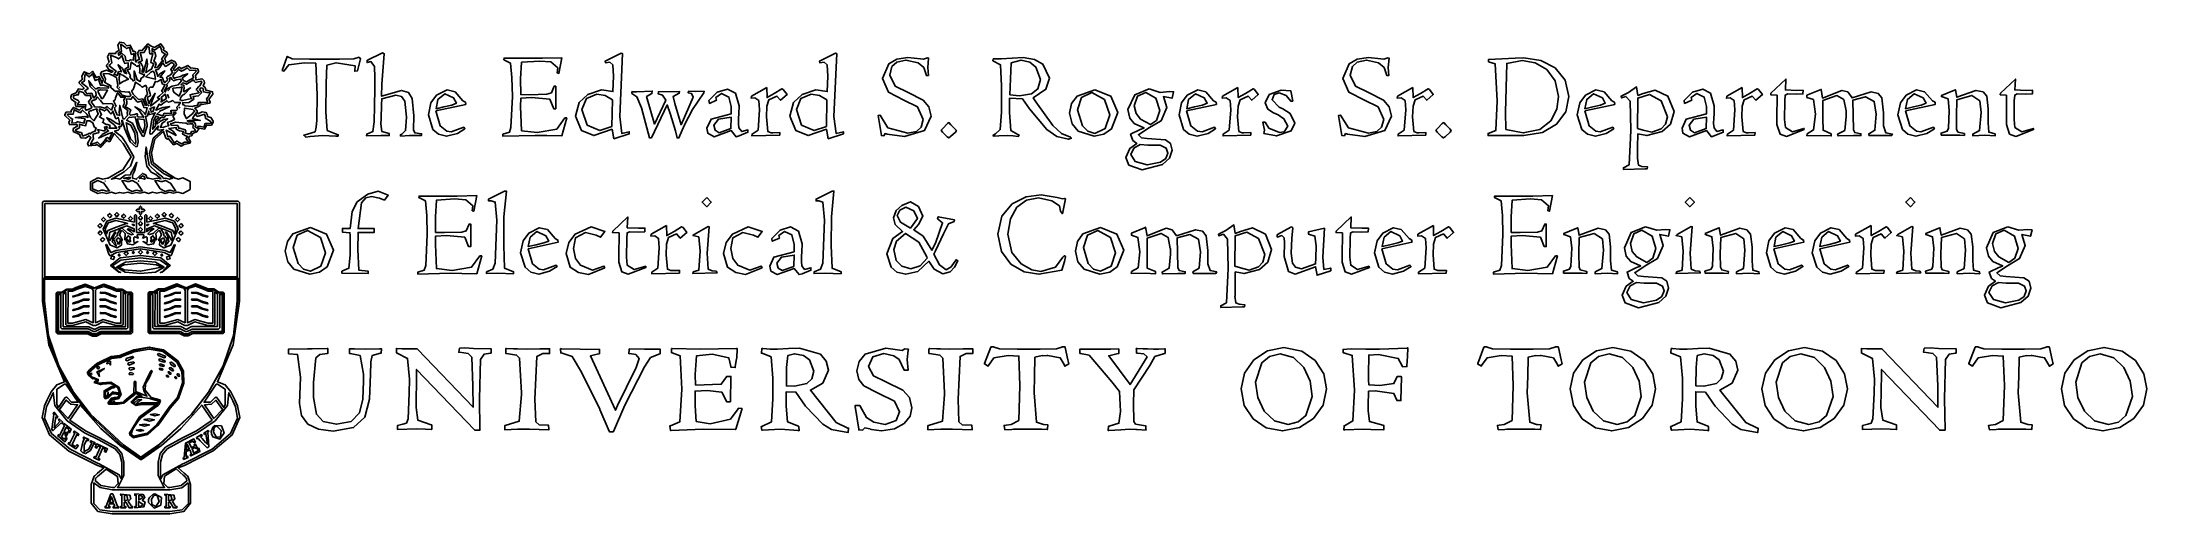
# Model space of a CAD drawing. Extents: x 0.2 to 80.8, y 0.5 to 18.5.
import ezdxf

# ---------------------------------------------------------------- set-up
doc = ezdxf.new("R2010")
doc.units = 0

msp = doc.modelspace()

# ---------------------------------------------------------------- linework, layer by layer
at = {"layer": 'Layer 1', "color": 7}
for points in [[(6.515886, 15.701967), (6.527263, 15.74774), (6.48149, 15.850662), (6.319565, 15.881817), (6.172721, 15.8078), (6.132769, 15.876327), (6.13859, 15.919189), (6.044134, 16.013645), (6.038313, 16.016556), (6.238603, 16.108102), (6.244423, 16.162341), (6.31295, 16.153874), (6.613252, 16.205468), (6.624629, 16.248331), (6.587323, 16.342787), (6.578856, 16.357074), (6.736019, 16.551543), (6.713264, 16.645999), (6.478844, 16.70897), (6.45609, 16.703149), (6.45609, 16.70897), (6.459, 16.746276), (6.430425, 16.82909), (6.367454, 16.869042), (6.413227, 16.986253), (6.396029, 17.0606), (6.321682, 17.137859), (6.092817, 17.100552), (6.07853, 17.132038), (6.086996, 17.180721), (6.066888, 17.272267), (6.181188, 17.415142), (6.184098, 17.440806), (6.152613, 17.523621), (5.889618, 17.560927), (5.881151, 17.558016), (5.772407, 17.649562), (5.563651, 17.54955), (5.537987, 17.529441), (5.52952, 17.537908), (5.443795, 17.592148), (5.263614, 17.449273), (5.260704, 17.449273), (5.214931, 17.497956), (5.226308, 17.509333), (5.335052, 17.678137), (5.335052, 17.683958), (5.283458, 17.792702), (5.143229, 17.858583), (4.940294, 17.735552), (4.934473, 17.729731), (4.914365, 17.775504), (4.920185, 17.824187), (4.908808, 17.881337), (4.886054, 17.912822), (5.000354, 18.087182), (4.986067, 18.144332), (4.848748, 18.244345), (4.848748, 18.247255), (4.851658, 18.313136), (4.740004, 18.48194), (4.51114, 18.355999), (4.499763, 18.341711), (4.368265, 18.396215), (4.236768, 18.47903), (4.059497, 18.276095), (4.042299, 18.233232), (4.028012, 18.236143), (3.90498, 18.227676), (3.84492, 18.121843), (3.916358, 17.918908), (3.927735, 17.893243), (3.813435, 17.833183), (3.790681, 17.778943), (3.770572, 17.799052), (3.764752, 18.170791), (3.701781, 18.202276), (3.676116, 18.193809), (3.567373, 18.42823), (3.438785, 18.408122), (3.32518, 18.522818), (3.164148, 18.54544), (3.092711, 18.42532), (3.135573, 18.250959), (3.138484, 18.242493), (3.015452, 18.148037), (3.009632, 18.113641), (3.009632, 18.105174), (2.758013, 18.116551), (2.692132, 17.987964), (2.760659, 17.785029), (2.660647, 17.664908), (2.660647, 17.642154), (2.746801, 17.497361), (2.895067, 17.436308), (2.909355, 17.430487), (2.906444, 17.427577), (2.837917, 17.390271), (2.809342, 17.410379), (2.661242, 17.47884), (2.472264, 17.415142), (2.432047, 17.323596), (2.514861, 17.160613), (2.540526, 17.126217), (2.526238, 17.100552), (2.497928, 17.011917), (2.500839, 16.989163), (2.48073, 16.974876), (2.47782, 17.017738), (2.377807, 17.234961), (2.266153, 17.192098), (2.263243, 17.197919), (2.117458, 17.429429), (2.006068, 17.332327), (1.997602, 17.32095), (1.98887, 17.329417), (1.805779, 17.412231), (1.711323, 17.249248), (1.72561, 17.137594), (1.728521, 17.11484), (1.717144, 17.109019), (1.617131, 17.020384), (1.6084, 16.980432), (1.799958, 16.783053), (1.745719, 16.73728), (1.585646, 16.754478), (1.511298, 16.631447), (1.511298, 16.614249), (1.313919, 16.531434), (1.291165, 16.439889), (1.308363, 16.365541), (1.485634, 16.24251), (1.457059, 16.182449), (1.488544, 16.087993), (1.691479, 16.079527), (1.805779, 16.090904), (1.762917, 16.027933), (1.717144, 16.030843), (1.622688, 15.948029), (1.393823, 16.045395), (1.305188, 15.931096), (1.311009, 15.876856), (1.311009, 15.873946), (1.299632, 15.876856), (1.119451, 15.868389), (1.062301, 15.771023), (1.05939, 15.736627), (1.253859, 15.559356), (1.219463, 15.470721), (1.259415, 15.387907), (1.519765, 15.396373), (1.525586, 15.399284), (1.534052, 15.3506), (1.536963, 15.322026), (1.516854, 15.316205), (1.388267, 15.236036), (1.37689, 15.181797), (1.385357, 15.127557), (1.60549, 15.018813), (1.622688, 15.018813), (1.625598, 15.010347), (1.677192, 14.890226), (1.85056, 14.87154), (1.991781, 14.964574), (1.991781, 14.964574), (2.026177, 14.938909), (2.060572, 14.878849), (2.060572, 14.878849), (2.049195, 14.867472), (1.934895, 14.673003), (1.966381, 14.578547), (2.232287, 14.601301), (2.295258, 14.629876), (2.295258, 14.629876), (2.298168, 14.618499), (2.446864, 14.526954), (2.652709, 14.73862), (2.678374, 14.79577), (2.729967, 14.73862), (2.790028, 14.749997), (2.94719, 15.053209), (3.296175, 14.672739), (3.467889, 14.383814), (3.599387, 14.163681), (3.287708, 13.66309), (3.219181, 13.628694), (2.724411, 13.34268), (2.687105, 13.345591), (2.512745, 13.299818), (2.324097, 13.348501), (2.040993, 13.199805), (2.04946, 12.891037), (2.329653, 12.756629), (2.495547, 12.799491), (2.664351, 12.759539), (2.844532, 12.802402), (3.001694, 12.756629), (3.156211, 12.799491), (3.313373, 12.762185), (3.479266, 12.802137), (3.639339, 12.756364), (3.793856, 12.799227), (3.948372, 12.76192), (4.114266, 12.801872), (4.271428, 12.75901), (4.425944, 12.801872), (4.583107, 12.764566), (4.749, 12.804518), (4.906163, 12.758745), (5.057769, 12.801608), (5.214931, 12.764302), (5.392202, 12.810075), (5.58376, 12.758481), (5.869774, 12.912997), (5.858397, 13.216209), (5.581114, 13.350618), (5.41522, 13.307755), (5.292189, 13.345061), (4.897431, 13.591124), (4.860125, 13.605411), (4.459811, 13.931377), (4.451344, 13.942754), (4.387745, 14.304109), (4.508494, 14.834928), (4.845838, 15.120942), (4.928652, 14.872234), (5.00009, 14.834928), (5.040042, 14.855037), (5.051419, 14.829372), (5.225779, 14.614795), (5.35172, 14.663478), (5.520524, 14.566112), (5.640645, 14.631993), (5.855222, 14.677766), (5.877976, 14.749203), (5.803628, 14.866414), (5.797807, 14.869324), (5.837759, 14.943672), (5.917928, 14.96378), (5.966611, 15.052415), (5.972432, 15.052415), (6.138326, 15.120942), (6.152613, 15.175182), (6.218494, 15.24953), (6.218494, 15.24953), (6.412963, 15.215134), (6.487311, 15.358009), (6.487311, 15.358009), (6.678869, 15.375207), (6.741839, 15.486861), (6.74475, 15.518346), (6.660381, 15.660857), (6.515886, 15.701967), (6.515886, 15.701967)], [(2.752457, 17.649562), (2.815428, 17.706712), (2.867021, 17.749575), (2.846913, 17.818102), (2.815428, 18.041145), (3.044292, 17.958331), (3.12155, 17.906737), (3.192988, 17.972618), (3.247227, 18.035589), (3.324485, 17.809635), (3.355971, 17.732377), (3.413121, 17.743754), (3.493289, 17.749575), (3.487469, 17.692425), (3.493289, 17.60961), (3.493289, 17.592412), (3.373169, 17.523885), (3.364702, 17.481023), (3.427673, 17.340794), (3.344858, 17.366458), (3.27051, 17.532352), (3.101707, 17.678137), (3.181875, 17.506423), (3.233469, 17.40641), (3.119169, 17.420698), (3.070486, 17.274913), (2.944544, 17.314865), (2.97603, 17.354817), (3.027623, 17.437631), (2.9247, 17.5178), (2.752457, 17.649562), (2.752457, 17.649562)], [(3.104088, 18.121578), (3.164148, 18.153064), (3.232675, 18.181639), (3.221298, 18.279005), (3.2041, 18.465007), (3.381371, 18.341976), (3.427144, 18.299113), (3.493025, 18.330599), (3.544618, 18.341976), (3.587481, 18.118932), (3.613145, 18.07316), (3.661829, 18.084537), (3.701781, 18.113112), (3.693314, 17.855672), (3.58166, 17.86996), (3.518689, 17.830008), (3.401479, 17.838474), (3.372805, 18.007907), (3.249873, 18.121578), (3.126842, 18.04432), (3.104088, 18.121578), (3.104088, 18.121578)], [(3.149861, 18.21868), (3.155681, 18.204393), (3.149861, 18.21868), (3.149861, 18.21868), (3.149861, 18.21868)], [(3.767662, 17.66676), (3.821901, 17.615166), (3.893339, 17.649562), (3.927735, 17.678137), (3.942022, 17.440806), (3.924824, 17.377835), (4.059232, 17.311954), (4.110826, 17.309044), (4.070874, 17.214588), (3.985149, 17.162994), (3.947843, 17.037053), (3.830633, 17.100023), (3.799147, 17.217234), (3.718979, 17.443187), (3.718979, 17.214323), (3.741733, 17.097113), (3.678762, 17.059807), (3.644366, 17.122777), (3.595683, 17.148442), (3.552821, 17.22279), (3.578485, 17.260096), (3.541179, 17.331533), (3.449633, 17.48605), (3.492496, 17.503248), (3.563933, 17.517535), (3.57822, 17.614902), (3.609706, 17.783706), (3.767662, 17.66676), (3.767662, 17.66676)], [(3.890693, 17.778414), (3.985149, 17.81281), (4.028012, 17.838474), (3.999437, 17.958595), (3.953664, 18.150153), (4.010814, 18.147243), (4.096539, 18.150153), (4.148132, 18.24752), (4.230947, 18.390395), (4.299474, 18.344622), (4.310851, 18.150153), (4.322228, 18.095914), (4.390755, 18.098824), (4.433617, 18.116022), (4.376467, 17.841385), (4.353713, 17.767037), (4.419594, 17.738462), (4.473834, 17.724175), (4.385199, 17.509598), (4.333605, 17.483933), (4.167711, 17.383921), (4.227772, 17.6956), (4.207663, 17.901445), (4.150514, 17.672581), (4.081987, 17.400854), (4.053412, 17.400854), (4.01346, 17.403765), (4.01346, 17.403765), (4.062143, 17.581035), (3.970597, 17.749839), (3.873231, 17.75275), (3.890693, 17.778414), (3.890693, 17.778414)], [(4.39684, 18.150153), (4.39684, 18.147243), (4.391019, 18.118668), (4.39684, 18.150153), (4.39684, 18.150153)], [(4.442613, 18.273184), (4.494207, 18.238789), (4.582842, 18.298849), (4.720161, 18.390395), (4.763023, 18.250166), (4.777311, 18.169997), (4.823084, 18.152799), (4.911719, 18.089828), (4.788688, 17.932666), (4.768579, 17.883983), (4.808531, 17.852497), (4.825729, 17.844031), (4.83155, 17.806724), (4.777311, 17.806724), (4.617238, 17.586591), (4.611417, 17.575214), (4.516961, 17.566748), (4.559823, 17.715443), (4.554003, 17.75275), (4.468278, 17.818631), (4.551092, 18.021566), (4.505319, 18.161795), (4.402397, 18.196191), (4.408217, 18.233497), (4.402397, 18.302024), (4.442613, 18.273184), (4.442613, 18.273184)], [(4.923096, 17.615431), (5.003265, 17.66967), (5.143494, 17.767037), (5.220752, 17.727085), (5.246416, 17.678402), (5.169158, 17.572569), (5.117564, 17.498221), (5.160427, 17.43234), (5.191912, 17.3781), (5.111744, 17.292375), (5.097456, 17.283908), (4.994533, 17.232315), (4.960138, 17.197919), (4.977335, 17.143679), (4.991623, 17.092086), (4.905898, 17.011917), (4.868592, 17.017738), (4.857215, 17.020648), (4.854304, 17.043403), (4.788423, 17.200565), (4.708254, 17.203475), (4.768315, 17.277823), (4.896902, 17.446627), (4.702434, 17.329417), (4.619619, 17.234961), (4.573846, 17.403765), (4.568025, 17.418052), (4.53654, 17.483933), (4.610888, 17.501131), (4.636552, 17.49531), (4.699523, 17.569658), (4.808267, 17.738462), (4.831021, 17.741372), (4.853775, 17.6956), (4.923096, 17.615431), (4.923096, 17.615431)], [(9.390315, 17.458004), (9.581873, 18.001458), (9.764965, 17.909912), (10.431449, 17.892714), (11.589794, 17.892714), (12.136158, 17.901181), (12.333537, 17.967062), (12.393597, 17.912822), (12.267655, 17.443717), (12.167643, 17.429429), (12.184841, 17.635275), (11.45565, 17.758306), (11.103755, 17.66676), (11.07518, 16.960323), (11.066713, 15.86786), (11.112486, 15.171544), (11.432896, 15.032836), (11.535819, 15.004261), (11.529998, 14.950022), (11.438452, 14.944201), (11.19239, 14.958488), (10.943682, 14.972776), (10.454733, 14.929914), (10.29466, 14.907159), (10.217402, 14.981507), (10.357631, 15.018813), (10.647448, 15.11995), (10.694974, 15.296096), (10.712172, 15.556446), (10.726459, 16.525878), (10.67222, 17.738462), (10.24042, 17.75566), (9.639519, 17.682007), (9.456726, 17.441071), (9.390315, 17.458004), (9.390315, 17.458004)], [(13.179673, 15.610686), (13.173852, 15.419127), (13.202427, 15.133113), (13.488441, 15.047388), (13.488441, 14.97013), (13.168031, 14.978597), (12.621667, 14.955843), (12.627488, 15.02728), (12.862306, 15.126598), (12.910592, 15.496386), (12.92779, 16.111277), (12.936257, 16.754742), (12.939167, 17.192363), (12.919852, 17.613546), (12.784651, 17.798787), (12.638865, 17.761481), (12.638865, 17.846941), (12.704746, 17.878426), (13.150833, 18.093003), (13.225181, 18.135866), (13.299529, 18.09856), (13.207983, 16.940215), (13.193696, 16.47693), (13.960193, 16.699974), (14.231395, 16.614431), (14.37066, 16.391073), (14.429298, 15.730542), (14.415011, 15.195819), (14.466142, 15.071333), (14.7296, 15.041303), (14.723779, 14.972776), (14.268961, 14.972776), (13.925797, 14.950022), (13.919976, 15.001616), (13.974216, 15.018813), (14.113982, 15.161523), (14.148576, 15.679477), (14.085638, 16.293607), (13.962727, 16.45967), (13.739531, 16.517412), (13.201898, 16.377183), (13.193431, 16.162606), (13.179673, 15.610686), (13.179673, 15.610686)], [(19.86595, 15.999623), (19.788692, 15.999623), (19.639665, 16.36359), (18.93938, 16.422955), (18.524779, 16.400201), (18.516312, 16.077145), (18.556264, 15.156132), (19.153957, 15.087605), (19.90405, 15.212356), (20.220756, 15.648256), (20.289283, 15.648256), (20.097725, 14.956107), (19.522786, 14.970395), (19.076699, 14.978861), (17.841096, 14.947376), (17.846917, 15.024634), (18.08997, 15.099313), (18.15304, 15.279163), (18.204633, 16.460262), (18.190081, 17.189188), (18.13432, 17.746499), (17.881313, 17.872606), (17.887134, 17.932666), (19.354246, 17.932666), (20.100635, 17.949864), (19.986335, 17.352171), (19.926275, 17.369369), (19.943473, 17.560927), (19.684644, 17.78655), (19.262701, 17.821277), (18.559175, 17.775504), (18.519223, 17.137859), (18.525043, 16.540166), (18.862387, 16.534345), (19.528871, 16.551543), (19.698667, 16.603037), (19.806154, 16.860311), (19.866215, 16.860311), (19.86595, 15.999623), (19.86595, 15.999623)], [(21.619077, 16.725903), (22.059608, 16.651555), (22.073895, 17.243427), (22.048925, 17.675987), (21.942397, 17.77815), (21.768037, 17.755395), (21.765127, 17.823922), (22.371551, 18.130045), (22.42579, 18.107291), (22.317047, 15.702231), (22.402772, 15.044478), (22.680055, 15.118826), (22.680055, 15.033101), (22.096649, 14.847099), (22.028122, 15.215928), (21.324596, 14.969866), (20.852679, 15.161093), (20.62107, 15.710698), (20.767744, 16.239682), (21.097551, 16.547508), (21.619077, 16.725903), (21.619077, 16.725903)], [(29.829881, 16.725903), (30.270412, 16.651555), (30.284699, 17.243427), (30.259729, 17.675987), (30.153202, 17.77815), (29.978841, 17.755395), (29.973021, 17.823922), (30.579445, 18.130045), (30.633684, 18.107291), (30.524941, 15.702231), (30.610666, 15.044478), (30.887949, 15.118826), (30.887949, 15.033101), (30.304543, 14.847099), (30.236016, 15.215928), (29.53249, 14.969866), (29.060573, 15.161093), (28.828964, 15.710698), (28.978809, 16.239682), (29.309976, 16.547508), (29.829881, 16.725903), (29.829881, 16.725903)], [(34.065326, 17.263536), (33.960919, 17.572912), (33.749579, 17.75437), (33.281631, 17.861229), (32.930852, 17.784268), (32.744726, 17.608089), (32.658273, 17.28629), (32.869543, 16.857698), (33.3618, 16.619805), (33.940972, 16.327408), (34.158922, 16.075355), (34.245507, 15.713344), (33.993822, 15.165657), (33.227391, 14.93547), (32.558261, 15.029926), (32.483913, 15.044213), (32.43814, 14.966955), (32.343684, 14.972776), (32.217743, 15.739273), (32.292091, 15.756471), (32.592392, 15.267521), (33.358889, 15.067232), (33.687468, 15.132286), (33.866876, 15.286791), (33.945205, 15.587667), (33.728181, 16.069241), (33.204373, 16.325589), (32.615179, 16.631612), (32.377815, 17.152146), (32.62057, 17.717295), (32.926767, 17.893309), (33.358625, 17.958595), (33.833287, 17.907001), (33.950497, 17.889804), (34.105013, 17.944043), (34.150786, 17.935576), (34.119301, 17.575214), (34.142055, 17.274913), (34.065326, 17.263536), (34.065326, 17.263536)], [(37.751761, 16.374272), (37.25117, 16.402847), (37.245349, 15.856483), (37.299588, 15.164334), (37.562584, 15.018549), (37.614178, 14.987063), (37.582692, 14.941291), (37.391134, 14.958488), (37.153803, 14.975686), (36.845035, 14.961399), (36.659033, 14.947111), (36.61326, 14.978597), (36.707716, 15.038657), (36.89395, 15.199193), (36.945047, 15.868125), (36.945047, 16.880419), (36.900763, 17.681478), (36.616171, 17.832654), (36.624637, 17.907001), (36.933406, 17.901181), (37.76843, 17.95542), (38.208683, 17.886881), (38.527419, 17.70734), (38.786545, 17.171725), (38.635005, 16.743068), (38.1489, 16.411049), (38.251823, 16.256533), (38.904913, 15.354272), (39.23911, 15.047641), (39.581617, 14.915361), (39.621569, 14.869589), (39.504359, 14.829637), (39.062013, 14.931919), (38.672477, 15.199623), (38.014227, 15.996448), (37.751761, 16.374272), (37.751761, 16.374272)], [(37.6917, 17.861229), (37.317051, 17.752485), (37.265457, 16.531434), (37.634286, 16.494128), (38.092676, 16.572048), (38.331768, 16.757107), (38.435179, 17.117486), (38.261778, 17.591354), (38.030999, 17.783268), (37.6917, 17.861229), (37.6917, 17.861229)], [(51.702164, 17.263536), (51.597757, 17.572912), (51.386417, 17.75437), (50.918469, 17.861229), (50.56769, 17.784268), (50.381564, 17.608089), (50.295112, 17.28629), (50.506381, 16.857698), (50.998638, 16.619805), (51.57781, 16.327408), (51.79576, 16.075355), (51.882345, 15.713344), (51.63066, 15.165657), (50.86423, 14.93547), (50.195099, 15.029926), (50.120751, 15.044213), (50.074979, 14.966955), (49.980522, 14.972776), (49.854581, 15.739273), (49.928929, 15.756471), (50.22923, 15.267521), (50.995727, 15.067232), (51.324306, 15.132286), (51.503714, 15.286791), (51.582043, 15.587667), (51.365019, 16.069241), (50.841211, 16.325589), (50.252018, 16.631612), (50.014654, 17.152146), (50.257442, 17.717295), (50.563717, 17.893309), (50.995727, 17.958595), (51.470389, 17.907001), (51.5876, 17.889804), (51.742116, 17.944043), (51.787889, 17.935576), (51.756404, 17.575214), (51.779158, 17.274913), (51.702164, 17.263536), (51.702164, 17.263536)], [(56.947257, 14.969866), (56.38396, 14.978332), (55.577511, 14.969866), (55.577511, 15.05559), (55.871992, 15.164334), (55.926232, 16.30257), (55.848973, 17.718089), (55.600265, 17.795347), (55.594445, 17.881072), (56.623937, 17.932666), (56.946993, 17.949864), (57.596978, 17.849103), (58.148563, 17.557719), (58.531229, 17.092057), (58.674455, 16.468464), (58.553929, 15.879576), (58.206739, 15.403848), (57.661607, 15.085778), (56.947257, 14.969866), (56.947257, 14.969866)], [(56.890107, 17.846941), (56.292414, 17.729731), (56.246642, 15.865214), (56.260929, 15.204551), (56.927414, 15.073053), (57.563054, 15.200594), (57.979892, 15.529227), (58.207966, 15.977964), (58.277316, 16.465818), (58.151759, 17.067604), (57.824912, 17.499477), (57.377465, 17.759802), (56.890107, 17.846941), (56.890107, 17.846941)], [(1.705767, 16.988898), (1.762917, 17.02885), (1.8116, 17.060336), (1.817421, 17.151882), (1.845731, 17.329417), (1.92881, 17.272267), (1.994691, 17.218027), (2.089147, 17.292375), (2.123543, 17.343969), (2.180693, 17.183896), (2.229376, 17.078063), (2.323832, 17.120925), (2.352143, 17.146325), (2.392095, 17.009007), (2.426491, 16.894707), (2.540791, 16.903174), (2.706684, 16.848934), (2.746636, 16.843113), (2.746636, 16.840203), (2.732349, 16.783053), (2.403472, 16.79734), (2.377807, 16.791784), (2.346322, 16.791784), (2.257687, 16.757388), (2.251866, 16.748922), (2.108991, 16.88333), (1.980404, 17.066421), (2.031997, 16.854755), (2.255041, 16.643088), (2.255041, 16.637268), (2.269328, 16.522968), (2.19207, 16.420045), (2.18916, 16.414224), (2.169051, 16.411314), (2.163231, 16.411314), (2.137566, 16.488572), (2.091793, 16.591495), (1.957385, 16.583028), (1.908702, 16.568741), (1.883037, 16.597316), (1.888858, 16.605782), (1.828533, 16.68304), (1.825887, 16.685951), (1.905791, 16.73437), (1.954475, 16.768765), (1.900235, 16.834647), (1.705767, 16.988898), (1.705767, 16.988898)], [(2.489197, 16.957678), (2.489197, 16.966144), (2.489197, 16.957678), (2.489197, 16.957678)], [(2.53788, 17.352171), (2.763834, 17.332063), (2.838182, 17.297667), (2.85538, 17.300577), (3.046938, 17.188923), (3.0898, 16.891532), (3.0898, 16.891532), (3.0898, 16.891532), (3.069692, 16.811363), (3.226854, 16.654201), (3.498581, 16.637003), (3.515779, 16.634093), (3.524246, 16.64547), (3.532712, 16.64838), (3.592773, 16.522439), (3.54991, 16.462378), (3.452544, 16.470845), (3.255165, 16.516618), (3.126577, 16.67378), (3.037942, 16.67378), (3.001165, 16.654466), (2.844003, 16.800251), (2.826805, 16.803161), (2.826805, 16.880419), (2.709595, 16.937569), (2.586563, 17.009007), (2.603761, 17.05769), (2.626515, 17.137859), (2.580743, 17.217763), (2.53788, 17.352171), (2.53788, 17.352171)], [(3.155681, 17.277823), (3.152771, 17.340794), (3.218652, 17.306398), (3.230029, 17.295021), (3.278713, 17.283644), (3.501756, 17.129127), (3.301467, 17.043403), (3.155681, 16.948946), (3.144304, 17.195009), (3.158592, 17.226494), (3.155681, 17.277823), (3.155681, 17.277823)], [(3.490379, 17.575214), (3.490379, 17.575214), (3.493289, 17.563837), (3.490379, 17.575214), (3.490379, 17.575214)], [(4.216659, 16.12821), (4.156599, 16.122389), (4.156599, 16.122389), (4.056587, 16.371097), (3.890693, 16.345433), (3.696225, 16.548368), (3.681937, 16.559745), (3.618966, 16.679865), (3.679027, 16.728549), (3.716333, 16.831472), (3.770572, 17.017473), (3.95922, 16.885976), (4.022191, 16.823005), (4.107916, 16.865867), (4.147868, 16.894442), (4.202107, 16.811628), (4.18782, 16.73437), (4.233593, 16.545722), (4.176443, 16.508416), (4.13358, 16.385385), (4.216659, 16.12821), (4.216659, 16.12821)], [(4.110826, 17.315129), (4.110826, 17.315129), (4.102359, 17.323596), (4.110826, 17.315129), (4.110826, 17.315129)], [(4.356888, 17.392388), (4.385463, 17.406675), (4.451344, 17.429429), (4.48574, 17.383656), (4.494207, 17.360902), (4.531513, 17.129127), (4.525692, 17.134948), (4.16242, 17.220673), (4.356888, 17.392388), (4.356888, 17.392388)], [(4.348157, 16.099635), (4.379642, 16.231133), (4.519871, 16.588584), (4.311115, 16.256797), (4.288361, 16.182449), (4.225391, 16.391205), (4.245499, 16.457087), (4.279895, 16.471374), (4.31429, 16.479841), (4.339955, 16.517147), (4.325667, 16.571386), (4.279895, 16.74019), (4.288361, 16.788874), (4.345511, 16.834647), (4.362709, 16.82618), (4.437057, 16.823269), (4.454255, 16.877509), (4.531513, 17.046313), (4.554267, 17.037846), (4.611417, 17.032025), (4.634171, 17.049223), (4.751382, 17.120661), (4.77149, 17.034936), (4.805886, 16.94339), (4.868856, 16.929103), (4.900342, 16.926192), (4.802975, 16.731724), (4.77149, 16.671663), (4.808796, 16.631711), (4.834461, 16.614513), (4.691586, 16.491482), (4.628615, 16.437243), (4.611417, 16.417135), (4.634171, 16.399937), (4.685765, 16.374272), (4.702963, 16.371362), (4.348157, 16.099635), (4.348157, 16.099635)], [(4.971779, 16.94339), (5.074702, 17.05769), (5.080523, 17.097642), (5.060414, 17.166169), (5.120475, 17.197919), (5.180535, 17.112194), (5.226308, 17.069332), (5.332141, 17.100817), (5.489304, 17.129392), (5.529256, 17.060865), (5.406224, 16.91508), (5.168893, 16.866397), (4.94585, 16.737809), (4.911454, 16.634886), (4.871502, 16.674838), (4.985802, 16.869307), (4.971779, 16.94339), (4.971779, 16.94339)], [(5.274727, 17.366458), (5.297481, 17.369369), (5.334787, 17.406675), (5.429243, 17.504042), (5.463639, 17.472556), (5.532166, 17.429694), (5.617891, 17.478377), (5.749389, 17.558546), (5.803628, 17.509862), (5.846491, 17.464089), (5.915018, 17.472556), (6.080911, 17.461179), (6.092288, 17.426783), (5.986455, 17.323861), (5.966347, 17.298196), (5.969257, 17.2638), (5.994922, 17.183632), (5.757591, 17.052134), (5.731926, 17.023559), (5.717639, 17.032025), (5.614716, 17.080709), (5.563122, 17.178075), (5.626093, 17.220938), (5.771878, 17.338148), (5.58032, 17.283908), (5.488774, 17.226759), (5.285839, 17.178075), (5.251443, 17.160877), (5.194293, 17.246602), (5.274727, 17.366458), (5.274727, 17.366458)], [(5.197733, 17.481023), (5.2062, 17.489489), (5.2062, 17.486579), (5.197733, 17.481023), (5.197733, 17.481023)], [(6.115571, 17.014828), (6.287286, 17.05478), (6.31295, 17.026205), (6.24998, 16.88333), (6.232782, 16.869042), (6.198386, 16.846288), (6.101019, 16.751832), (6.10393, 16.717436), (6.146792, 16.685951), (6.206853, 16.608693), (5.952324, 16.560009), (5.860778, 16.531434), (5.880886, 16.462907), (5.915282, 16.385649), (5.572118, 16.311301), (5.540633, 16.311301), (5.480572, 16.336966), (5.49777, 16.41978), (5.575028, 16.511326), (5.575028, 16.511326), (5.64091, 16.554189), (5.878241, 16.79443), (5.620801, 16.645734), (5.623712, 16.748657), (5.629532, 16.774322), (5.621066, 16.902909), (5.506766, 16.914286), (5.58958, 16.994455), (5.669749, 16.96588), (5.726899, 16.934394), (5.829822, 17.000275), (5.986984, 17.103198), (6.01847, 17.057425), (6.067153, 17.003186), (6.115571, 17.014828), (6.115571, 17.014828)], [(5.532166, 17.523885), (5.526345, 17.518064), (5.532166, 17.523885), (5.532166, 17.523885)], [(5.87533, 17.55246), (5.866863, 17.54955), (5.87533, 17.55246), (5.87533, 17.55246)], [(66.653749, 16.520057), (66.407687, 16.534345), (66.413508, 16.588584), (66.991093, 17.132038), (66.968339, 16.717436), (67.400138, 16.700238), (67.6462, 16.706059), (67.640379, 16.56583), (67.394317, 16.551543), (67.06253, 16.56583), (66.964601, 16.52224), (66.94823, 16.302835), (66.939764, 15.590842), (66.972572, 15.28376), (67.237155, 15.11618), (67.677686, 15.247678), (67.686152, 15.201905), (67.00538, 14.941555), (66.765172, 15.030554), (66.645018, 15.396373), (66.645018, 15.625238), (66.653749, 16.520057), (66.653749, 16.520057)], [(75.442138, 16.520057), (75.196076, 16.534345), (75.201897, 16.588584), (75.779482, 17.132038), (75.756727, 16.717436), (76.188527, 16.700238), (76.434589, 16.706059), (76.428768, 16.56583), (76.182706, 16.551543), (75.850919, 16.56583), (75.75299, 16.52224), (75.736619, 16.302835), (75.728153, 15.590842), (75.760961, 15.28376), (76.025544, 15.11618), (76.466074, 15.247678), (76.474541, 15.201905), (75.793769, 14.941555), (75.553561, 15.030554), (75.433407, 15.396373), (75.433407, 15.625238), (75.442138, 16.520057), (75.442138, 16.520057)], [(1.66555, 16.159695), (1.559717, 16.142497), (1.54834, 16.171072), (1.594113, 16.234043), (1.61131, 16.279816), (1.574004, 16.314212), (1.391177, 16.408403), (1.396734, 16.494393), (1.516854, 16.525878), (1.579825, 16.525878), (1.602844, 16.602872), (1.617131, 16.674309), (1.765827, 16.622716), (1.831708, 16.536991), (1.857373, 16.502595), (1.98596, 16.508416), (2.0402, 16.525614), (2.0402, 16.522703), (2.048666, 16.47693), (2.074331, 16.394116), (1.979875, 16.285372), (1.974054, 16.24542), (2.088354, 16.085347), (2.09682, 16.079527), (2.099731, 16.053862), (2.09682, 16.039575), (2.051047, 16.008089), (1.899441, 15.939562), (1.899441, 15.936652), (1.839381, 15.990891), (1.870866, 16.148054), (1.66555, 16.159695), (1.66555, 16.159695)], [(2.878134, 15.990891), (2.835271, 15.948029), (2.683665, 16.085347), (2.589209, 16.01682), (2.403207, 16.07397), (2.363255, 16.056773), (2.194451, 16.07397), (2.188631, 16.105456), (2.142858, 16.157049), (2.074331, 16.262883), (2.154499, 16.322943), (2.154499, 16.322943), (2.188895, 16.33141), (2.263243, 16.365805), (2.27753, 16.405757), (2.303195, 16.45153), (2.426226, 16.317122), (2.529149, 16.179804), (2.858026, 16.202558), (2.926553, 16.116833), (2.929463, 16.116833), (2.897978, 16.088258), (2.88078, 16.01682), (2.878134, 15.990891), (2.878134, 15.990891)], [(2.53497, 16.411314), (2.486286, 16.376918), (2.483376, 16.379828), (2.346322, 16.637268), (2.346322, 16.640178), (2.334945, 16.694418), (2.329124, 16.708705), (2.349232, 16.705795), (2.389184, 16.708705), (2.426491, 16.717172), (2.698217, 16.705795), (2.53497, 16.411314), (2.53497, 16.411314)], [(3.458894, 15.776315), (3.458894, 15.773404), (3.458894, 15.744829), (3.335862, 15.601954), (3.281623, 15.63635), (3.230029, 15.859394), (3.164148, 16.122389), (3.149861, 15.859394), (3.169969, 15.739273), (3.149861, 15.756471), (3.083979, 15.764937), (3.072602, 15.756471), (2.975236, 15.965227), (2.972325, 15.982425), (2.969415, 16.034018), (3.026565, 16.102545), (2.989259, 16.176893), (2.926288, 16.297014), (2.951953, 16.314212), (2.989259, 16.33432), (3.006457, 16.414489), (3.077894, 16.603136), (3.098002, 16.603136), (3.192458, 16.460262), (3.206746, 16.440153), (3.278183, 16.440153), (3.378196, 16.437243), (3.321046, 16.320033), (3.352531, 16.208379), (3.28665, 16.085347), (3.481119, 15.930831), (3.449633, 15.842196), (3.458894, 15.776315), (3.458894, 15.776315)], [(3.164148, 16.811628), (3.161238, 16.814538), (3.164148, 16.811628), (3.164148, 16.811628)], [(3.261515, 16.511326), (3.261515, 16.511326), (3.272892, 16.482751), (3.261515, 16.511326), (3.261515, 16.511326)], [(4.156599, 15.782135), (4.099449, 15.842196), (3.990705, 15.948029), (3.744643, 16.07397), (3.936201, 15.893789), (4.056322, 15.730806), (4.062143, 15.716519), (4.079341, 15.673656), (4.067964, 15.670746), (3.870585, 15.687944), (3.836189, 15.708052), (3.84201, 15.771023), (3.836189, 15.796687), (3.810524, 15.796687), (3.730356, 15.77949), (3.575839, 15.748004), (3.544354, 15.787956), (3.561552, 15.893789), (3.590127, 15.95676), (3.501491, 16.011), (3.369994, 16.079527), (3.427144, 16.156785), (3.444341, 16.18536), (3.435875, 16.219756), (3.430054, 16.371362), (3.541708, 16.368451), (3.590391, 16.354164), (3.618966, 16.394116), (3.661829, 16.465553), (3.821901, 16.276906), (3.853387, 16.24542), (3.930645, 16.271085), (3.996526, 16.30257), (4.073784, 16.090904), (4.093893, 16.045131), (4.174061, 16.036664), (4.211368, 16.039575), (4.156599, 15.782135), (4.156599, 15.782135)], [(4.256611, 16.113922), (4.265078, 16.122389), (4.270899, 16.1253), (4.265078, 16.105191), (4.256611, 16.113922), (4.256611, 16.113922)], [(5.123121, 15.902256), (5.148785, 15.839285), (5.160162, 15.822087), (4.951406, 15.819177), (4.874148, 15.824998), (4.831286, 15.75356), (4.825465, 15.730806), (4.591044, 15.787956), (4.696877, 15.8967), (4.699788, 15.89961), (4.845573, 15.962581), (5.082904, 16.085612), (4.819909, 16.04566), (4.548182, 15.945648), (4.68259, 16.174512), (4.736829, 16.137206), (4.816998, 16.194356), (4.971515, 16.303099), (4.982892, 16.288812), (5.025754, 16.245949), (5.12021, 16.274524), (5.203025, 16.311831), (5.23451, 16.280345), (5.271816, 16.234572), (5.360452, 16.237483), (5.489039, 16.237483), (5.420512, 16.123183), (5.354631, 16.054656), (5.368918, 15.997506), (5.377385, 15.96311), (5.337433, 15.931625), (5.314679, 15.928714), (5.223133, 15.934535), (5.143229, 15.927921), (5.117564, 15.9221), (5.123121, 15.902256), (5.123121, 15.902256)], [(4.782867, 16.379828), (4.751382, 16.425601), (4.905898, 16.560009), (4.954581, 16.394116), (4.754292, 16.262618), (4.745825, 16.256797), (4.754292, 16.265264), (4.782867, 16.353899), (4.782867, 16.379828), (4.782867, 16.379828)], [(5.046127, 16.41978), (5.031839, 16.436978), (4.997444, 16.539901), (5.046127, 16.41978), (5.046127, 16.41978)], [(5.020198, 16.691507), (5.020198, 16.691507), (5.083169, 16.754478), (5.020198, 16.691507), (5.020198, 16.691507)], [(5.114654, 16.817449), (5.114654, 16.828826), (5.114654, 16.817449), (5.114654, 16.817449), (5.114654, 16.817449)], [(5.546453, 16.803161), (5.535076, 16.763209), (5.535076, 16.737545), (5.537987, 16.694682), (5.437974, 16.480105), (5.246416, 16.614513), (5.214931, 16.685951), (5.203554, 16.783317), (5.458083, 16.814803), (5.47237, 16.811892), (5.532431, 16.823269), (5.563916, 16.831736), (5.546453, 16.803161), (5.546453, 16.803161)], [(6.364544, 16.717436), (6.370365, 16.645999), (6.498952, 16.620334), (6.63045, 16.606047), (6.535994, 16.431687), (6.4844, 16.391735), (6.510065, 16.294368), (6.532819, 16.245685), (6.329884, 16.239864), (6.187009, 16.239864), (6.155523, 16.154139), (6.155523, 16.131385), (6.024026, 16.10572), (5.941211, 16.085612), (5.658107, 16.111277), (5.64673, 16.128475), (5.575293, 16.157049), (5.58376, 16.202822), (5.580849, 16.225576), (5.809581, 16.233779), (5.995451, 16.351518), (6.003917, 16.39147), (5.978253, 16.471639), (6.178774, 16.489895), (6.295752, 16.600226), (6.295752, 16.617424), (6.218494, 16.748922), (6.24998, 16.771676), (6.284375, 16.79443), (6.361634, 16.771676), (6.364544, 16.717436), (6.364544, 16.717436)], [(15.275964, 15.913633), (15.438947, 15.338694), (15.694171, 15.138438), (15.867836, 15.10983), (16.345409, 15.287101), (16.388271, 15.232861), (16.100537, 15.054433), (15.681834, 14.946847), (15.375782, 15.019897), (15.159845, 15.209578), (14.989685, 15.762027), (15.084906, 16.220578), (15.303183, 16.515593), (15.704589, 16.720082), (16.014581, 16.64537), (16.313659, 16.30257), (16.416581, 16.248331), (16.422402, 16.162606), (15.275964, 15.913633), (15.275964, 15.913633)], [(15.581822, 16.06815), (15.882124, 16.136677), (16.065215, 16.211024), (15.954057, 16.410553), (15.613307, 16.571386), (15.353057, 16.352576), (15.28152, 15.996448), (15.581822, 16.06815), (15.581822, 16.06815)], [(22.039499, 16.342787), (21.759901, 16.506927), (21.441806, 16.557364), (21.046817, 16.391172), (20.872688, 15.973958), (21.073904, 15.37266), (21.556106, 15.161688), (22.019391, 15.324671), (22.039499, 16.342787), (22.039499, 16.342787)], [(24.799365, 15.384732), (24.584788, 14.884141), (24.516261, 14.884141), (24.45038, 15.147136), (24.264378, 15.779225), (24.141347, 16.145408), (23.534922, 14.884141), (23.460575, 14.884141), (23.151806, 16.036664), (22.973742, 16.45669), (22.782978, 16.583028), (22.782978, 16.648645), (22.957338, 16.648645), (23.563762, 16.671399), (23.549474, 16.579853), (23.349185, 16.465553), (23.649487, 15.410132), (24.078376, 16.325324), (23.958983, 16.516915), (23.792362, 16.571386), (23.800828, 16.645734), (24.601721, 16.662932), (24.5959, 16.588584), (24.367036, 16.471374), (24.432917, 16.199647), (24.670248, 15.384467), (25.130623, 16.445445), (25.069868, 16.576281), (24.944621, 16.599961), (24.950441, 16.665843), (25.236456, 16.657376), (25.551045, 16.665843), (25.542843, 16.605782), (25.102312, 15.968137), (24.799365, 15.384732), (24.799365, 15.384732)], [(25.751599, 16.202558), (25.734401, 16.311301), (26.04899, 16.629198), (26.449304, 16.751832), (26.749606, 16.588849), (26.889835, 16.111277), (26.881368, 15.805154), (26.872902, 15.630794), (26.864435, 15.433415), (26.880178, 15.267224), (26.990376, 15.124647), (27.227707, 15.190528), (27.227707, 15.096072), (26.890364, 14.958753), (26.776064, 14.927268), (26.590062, 15.161688), (25.93813, 14.927268), (25.690414, 15.060915), (25.655026, 15.250324), (25.815099, 15.602219), (26.584506, 15.802508), (26.592973, 16.085612), (26.501427, 16.445974), (26.218323, 16.583293), (26.003746, 16.428776), (26.026501, 16.328764), (25.751599, 16.202558), (25.751599, 16.202558)], [(27.953723, 16.811628), (27.96219, 16.422691), (28.239473, 16.582764), (28.531308, 16.760034), (28.582901, 16.728549), (28.728687, 16.536991), (28.479979, 16.322414), (28.33975, 16.482487), (28.033627, 16.342258), (27.956369, 16.09355), (27.942081, 15.684504), (27.987854, 15.132584), (28.119352, 15.08099), (28.179412, 15.08099), (28.451139, 15.086811), (28.445318, 14.986799), (27.38434, 14.958224), (27.390161, 15.026751), (27.621076, 15.178357), (27.676176, 15.956231), (27.648659, 16.312922), (27.498905, 16.416605), (27.35312, 16.399408), (27.361586, 16.473755), (27.953723, 16.811628), (27.953723, 16.811628)], [(30.252949, 16.342787), (29.973351, 16.506927), (29.655256, 16.557364), (29.260267, 16.391172), (29.086138, 15.973958), (29.287354, 15.37266), (29.769556, 15.161688), (30.232841, 15.324671), (30.252949, 16.342787), (30.252949, 16.342787)], [(40.511626, 16.725903), (41.134024, 16.477096), (41.398244, 15.859394), (41.152248, 15.227338), (40.864919, 15.023688), (40.485961, 14.947111), (39.880992, 15.141216), (39.645307, 15.414022), (39.550661, 15.830819), (39.628704, 16.199945), (39.836873, 16.482156), (40.511626, 16.725903), (40.511626, 16.725903)], [(40.511626, 15.055855), (40.918389, 15.248141), (41.089211, 15.762292), (40.893618, 16.34497), (40.399972, 16.614513), (40.010274, 16.428313), (39.856519, 15.95676), (40.039213, 15.349641), (40.247117, 15.137872), (40.511626, 15.055855), (40.511626, 15.055855)], [(42.602096, 16.760299), (43.025429, 16.62298), (43.371504, 16.654466), (43.534487, 16.645999), (43.474426, 16.397291), (43.14555, 16.463172), (43.271491, 16.04566), (43.056617, 15.541299), (42.590719, 15.261965), (42.184584, 15.001616), (42.309302, 14.882189), (42.521928, 14.861387), (43.222279, 14.805626), (43.415193, 14.673194), (43.482893, 14.4153), (43.377225, 14.101091), (43.105069, 13.864372), (42.33037, 13.66309), (41.821576, 13.843569), (41.709658, 14.137752), (41.862653, 14.481313), (42.12717, 14.672474), (41.976986, 14.784029), (41.886928, 15.02437), (42.247291, 15.20164), (42.398897, 15.25588), (42.398897, 15.273078), (42.02815, 15.434242), (41.856344, 15.636999), (41.784006, 15.962316), (42.048291, 16.535039), (42.602096, 16.760299), (42.602096, 16.760299)], [(42.65078, 15.393198), (42.881397, 15.553304), (43.002675, 15.927921), (42.858279, 16.402682), (42.465042, 16.62007), (42.152504, 16.479609), (42.024512, 16.113922), (42.095391, 15.811107), (42.267895, 15.602351), (42.65078, 15.393198), (42.65078, 15.393198)], [(44.031903, 15.913633), (44.194886, 15.338694), (44.450109, 15.138438), (44.623775, 15.10983), (45.101347, 15.287101), (45.141299, 15.232861), (44.853565, 15.054433), (44.434863, 14.946847), (44.128811, 15.019897), (43.912874, 15.209578), (43.742714, 15.762027), (43.837935, 16.220578), (44.056211, 16.515593), (44.457617, 16.720082), (44.767609, 16.64537), (45.066687, 16.30257), (45.16961, 16.248331), (45.175431, 16.162606), (44.031903, 15.913633), (44.031903, 15.913633)], [(44.338025, 16.06815), (44.638327, 16.136677), (44.821419, 16.211024), (44.710261, 16.410553), (44.369511, 16.571386), (44.10926, 16.352576), (44.037724, 15.996448), (44.338025, 16.06815), (44.338025, 16.06815)], [(45.999607, 16.811628), (46.008073, 16.422691), (46.285356, 16.582764), (46.577191, 16.760034), (46.628785, 16.728549), (46.77457, 16.536991), (46.525862, 16.322414), (46.385633, 16.482487), (46.079511, 16.342258), (46.002252, 16.09355), (45.987965, 15.684504), (46.033738, 15.132584), (46.165236, 15.08099), (46.225296, 15.08099), (46.497023, 15.086811), (46.491202, 14.986799), (45.430224, 14.958224), (45.436045, 15.026751), (45.66696, 15.178357), (45.722059, 15.956231), (45.694542, 16.312922), (45.544788, 16.416605), (45.399003, 16.399408), (45.40747, 16.473755), (45.999607, 16.811628), (45.999607, 16.811628)], [(47.03783, 15.484744), (47.186592, 15.258889), (47.584194, 15.08443), (47.770428, 15.117371), (47.90725, 15.330492), (47.760671, 15.617862), (47.541067, 15.759381), (47.366707, 15.836639), (47.149683, 15.976703), (47.03783, 16.219756), (47.199061, 16.541422), (47.658542, 16.708705), (48.024725, 16.67722), (48.099073, 16.288283), (48.021815, 16.288283), (47.840244, 16.509838), (47.581284, 16.611338), (47.384302, 16.536958), (47.309557, 16.342522), (47.572553, 16.059418), (47.712782, 15.993537), (48.000912, 15.815175), (48.173156, 15.450084), (48.041658, 15.149782), (47.47254, 14.958224), (46.994968, 15.05268), (47.012166, 15.184178), (46.957926, 15.4903), (47.03783, 15.484744), (47.03783, 15.484744)], [(52.703082, 16.811628), (52.711548, 16.422691), (52.988831, 16.582764), (53.280666, 16.760034), (53.33226, 16.728549), (53.478045, 16.536991), (53.229337, 16.322414), (53.089108, 16.482487), (52.782986, 16.342258), (52.705727, 16.09355), (52.69144, 15.684504), (52.737213, 15.132584), (52.86871, 15.08099), (52.928771, 15.08099), (53.200498, 15.086811), (53.194677, 14.986799), (52.133699, 14.958224), (52.13952, 15.026751), (52.370435, 15.178357), (52.425534, 15.956231), (52.398017, 16.312922), (52.248263, 16.416605), (52.102478, 16.399408), (52.110945, 16.473755), (52.703082, 16.811628), (52.703082, 16.811628)], [(59.28379, 15.913633), (59.446773, 15.338694), (59.701996, 15.138438), (59.875662, 15.10983), (60.353234, 15.287101), (60.396097, 15.232861), (60.108363, 15.054433), (59.68966, 14.946847), (59.383608, 15.019897), (59.167671, 15.209578), (58.997511, 15.762027), (59.092732, 16.220578), (59.311009, 16.515593), (59.712414, 16.720082), (60.022406, 16.64537), (60.321484, 16.30257), (60.424407, 16.248331), (60.430228, 16.162606), (59.28379, 15.913633), (59.28379, 15.913633)], [(59.587002, 16.06815), (59.887304, 16.136677), (60.070395, 16.211024), (59.959237, 16.410553), (59.618487, 16.571386), (59.358237, 16.352576), (59.2867, 15.996448), (59.587002, 16.06815), (59.587002, 16.06815)], [(61.308644, 14.100446), (61.337185, 13.843073), (61.468716, 13.791677), (61.683293, 13.77739), (61.677472, 13.700132), (61.591747, 13.700132), (60.771011, 13.668646), (60.76519, 13.737173), (60.979767, 13.851473), (61.039827, 14.889697), (61.045648, 15.175711), (61.022894, 16.288283), (60.862821, 16.471374), (60.694017, 16.411314), (60.676819, 16.477195), (60.959923, 16.617424), (61.266046, 16.832001), (61.317639, 16.508945), (61.515018, 16.586203), (61.978303, 16.712145), (62.471585, 16.474417), (62.707494, 15.891408), (62.566777, 15.410438), (62.24454, 15.130335), (61.654983, 14.967749), (61.317639, 15.03363), (61.309173, 14.521662), (61.308644, 14.100446), (61.308644, 14.100446), (61.308644, 14.100446)], [(61.308644, 15.247413), (61.5174, 15.178886), (61.849187, 15.101628), (62.21451, 15.22284), (62.378419, 15.404456), (62.44688, 15.6935), (62.211665, 16.306241), (61.766108, 16.545722), (61.311289, 16.408403), (61.308644, 15.247413), (61.308644, 15.247413)], [(63.107543, 16.202558), (63.090346, 16.311301), (63.404935, 16.629198), (63.805249, 16.751832), (64.10555, 16.588849), (64.245779, 16.111277), (64.237313, 15.805154), (64.228846, 15.630794), (64.22038, 15.433415), (64.236122, 15.267224), (64.346321, 15.124647), (64.586562, 15.190528), (64.586562, 15.096072), (64.246309, 14.958753), (64.132009, 14.927268), (63.946007, 15.161688), (63.294074, 14.927268), (63.046359, 15.060915), (63.010971, 15.250324), (63.171043, 15.602219), (63.940451, 15.802508), (63.948917, 16.085612), (63.857372, 16.445974), (63.574268, 16.583293), (63.359691, 16.428776), (63.382445, 16.328764), (63.107543, 16.202558), (63.107543, 16.202558)], [(65.312314, 16.811628), (65.32078, 16.422691), (65.598063, 16.582764), (65.889898, 16.760034), (65.941492, 16.728549), (66.087277, 16.536991), (65.838569, 16.322414), (65.69834, 16.482487), (65.392218, 16.342258), (65.314959, 16.09355), (65.300672, 15.684504), (65.346445, 15.132584), (65.477943, 15.08099), (65.538003, 15.08099), (65.80973, 15.086811), (65.803909, 14.986799), (64.742931, 14.958224), (64.748752, 15.026751), (64.979667, 15.178357), (65.034766, 15.956231), (65.007249, 16.312922), (64.857495, 16.416605), (64.71171, 16.399408), (64.720177, 16.473755), (65.312314, 16.811628), (65.312314, 16.811628)], [(69.290584, 15.922364), (69.20767, 16.346292), (68.936042, 16.499949), (68.406876, 16.313947), (68.401055, 15.853573), (68.401055, 15.619152), (68.409522, 15.173065), (68.724111, 15.035747), (68.724111, 14.958488), (68.323797, 14.975686), (67.794631, 14.96722), (67.800452, 15.035747), (68.051475, 15.185501), (68.117952, 15.796423), (68.04324, 16.345829), (67.794896, 16.434068), (67.794896, 16.511326), (68.295487, 16.720082), (68.34126, 16.73728), (68.395499, 16.408403), (69.133421, 16.700238), (69.353951, 16.644147), (69.525269, 16.414224), (70.25737, 16.643088), (70.526889, 16.581908), (70.665291, 16.413199), (70.723565, 15.842196), (70.723565, 15.341605), (70.815111, 15.081255), (71.06964, 15.029661), (71.038154, 14.969601), (70.171645, 14.969601), (70.157357, 15.029661), (70.395548, 15.173694), (70.449192, 15.796158), (70.369123, 16.276608), (70.031681, 16.456822), (69.554108, 16.330881), (69.576862, 15.195555), (69.627232, 15.08615), (69.859966, 15.041038), (69.859966, 14.972511), (69.571042, 14.972511), (68.984726, 14.955313), (68.970438, 15.02384), (69.239221, 15.170056), (69.293494, 15.704613), (69.293494, 15.921835), (69.290584, 15.921835), (69.290584, 15.922364)], [(71.567056, 15.913633), (71.730039, 15.338694), (71.985262, 15.138438), (72.158928, 15.10983), (72.6365, 15.287101), (72.676452, 15.232861), (72.388718, 15.054433), (71.970016, 14.946847), (71.663963, 15.019897), (71.448026, 15.209578), (71.277866, 15.762027), (71.373087, 16.220578), (71.591364, 16.515593), (71.99277, 16.720082), (72.302762, 16.64537), (72.60184, 16.30257), (72.704763, 16.248331), (72.710583, 16.162606), (71.567056, 15.913633), (71.567056, 15.913633)], [(71.872914, 16.06815), (72.173215, 16.136677), (72.356307, 16.211024), (72.245149, 16.410553), (71.904399, 16.571386), (71.644149, 16.352576), (71.572612, 15.996448), (71.872914, 16.06815), (71.872914, 16.06815)], [(73.520207, 15.727896), (73.528674, 15.213017), (73.574745, 15.106093), (73.828976, 15.044213), (73.823155, 14.975686), (73.648795, 14.984153), (73.440039, 14.989974), (72.939448, 14.989974), (72.933627, 15.064322), (73.167452, 15.142936), (73.216731, 15.25588), (73.248216, 15.936652), (73.202146, 16.37533), (72.947914, 16.459997), (72.942094, 16.499949), (73.379714, 16.67722), (73.482637, 16.722993), (73.53423, 16.436978), (74.263421, 16.699974), (74.537835, 16.638305), (74.67875, 16.476897), (74.738083, 15.996448), (74.738083, 15.452994), (74.766658, 15.101099), (75.001078, 15.032572), (75.006899, 14.964045), (74.606585, 14.986799), (74.146211, 14.964045), (74.146211, 15.029926), (74.40656, 15.161424), (74.466621, 15.859129), (74.422303, 16.29493), (74.11208, 16.505505), (73.540051, 16.342522), (73.520207, 15.727896), (73.520207, 15.727896)], [(1.542783, 15.493211), (1.479813, 15.464636), (1.325296, 15.447438), (1.342494, 15.515965), (1.359692, 15.6046), (1.296721, 15.636086), (1.159403, 15.750385), (1.179511, 15.790337), (1.291165, 15.787427), (1.3798, 15.784517), (1.405465, 15.887439), (1.419752, 15.955966), (1.574269, 15.875798), (1.657083, 15.835846), (1.705767, 15.898816), (1.737252, 15.944589), (1.897325, 15.80436), (1.903146, 15.80145), (1.911612, 15.784252), (1.9259, 15.738479), (1.951564, 15.667042), (1.831444, 15.698527), (1.471081, 15.661221), (1.785671, 15.618358), (1.83991, 15.609892), (1.799958, 15.504059), (1.799958, 15.466752), (1.799958, 15.443998), (1.791491, 15.449819), (1.579825, 15.492682), (1.542783, 15.493211), (1.542783, 15.493211)], [(2.068774, 15.072788), (2.048666, 15.032836), (2.037554, 15.041568), (2.006068, 15.058765), (1.946008, 15.03019), (1.745719, 14.952932), (1.722964, 15.015903), (1.6973, 15.08734), (1.61131, 15.104274), (1.476902, 15.152957), (1.473992, 15.190263), (1.54834, 15.227569), (1.622688, 15.267521), (1.625598, 15.364888), (1.619777, 15.413571), (1.742808, 15.370709), (1.860018, 15.345044), (1.891504, 15.465165), (1.894414, 15.533692), (2.031733, 15.530782), (2.037554, 15.527871), (2.140476, 15.453523), (2.18916, 15.301917), (2.266418, 15.256144), (2.223556, 15.196084), (2.223556, 15.187617), (2.234933, 15.150311), (2.068774, 15.072788), (2.068774, 15.072788)], [(2.011625, 15.756471), (1.997337, 15.805154), (1.98887, 15.822352), (1.98305, 15.890879), (2.051577, 15.916544), (2.083062, 15.919454), (2.111637, 15.939562), (2.300285, 15.988246), (2.285997, 15.925275), (2.340237, 15.805154), (2.180164, 15.536338), (2.048666, 15.656458), (2.011625, 15.756471), (2.011625, 15.756471)], [(2.749547, 15.250324), (2.772301, 15.278899), (2.797965, 15.350336), (2.71224, 15.393198), (2.64927, 15.396109), (2.64927, 15.396109), (2.640803, 15.396109), (2.500574, 15.478923), (2.529149, 15.499032), (2.557724, 15.593488), (2.491843, 15.619152), (2.386009, 15.682123), (2.417495, 15.707788), (2.471734, 15.773669), (2.428872, 15.836639), (2.383364, 15.962316), (2.414849, 15.987981), (2.552168, 15.930831), (2.577832, 15.916544), (2.65509, 15.968137), (2.669378, 15.993802), (2.781032, 15.842196), (2.820984, 15.802244), (2.866757, 15.833729), (2.906709, 15.910987), (2.986877, 15.662279), (3.018363, 15.616506), (3.069957, 15.636615), (3.104352, 15.673921), (3.167323, 15.419392), (3.164413, 15.396638), (3.00725, 15.462519), (3.00143, 15.462519), (2.990052, 15.46834), (2.82998, 15.579994), (2.669907, 15.651431), (2.781561, 15.505646), (2.941634, 15.393992), (2.953011, 15.385525), (3.050377, 15.254028), (2.749547, 15.250324), (2.749547, 15.250324)], [(4.445524, 14.875674), (4.309329, 14.288267), (4.385463, 13.891954), (4.39393, 13.880577), (4.837106, 13.517305), (4.874413, 13.503017), (5.197468, 13.337124), (5.074437, 13.299818), (4.917275, 13.345591), (4.834461, 13.334213), (4.811706, 13.385807), (4.588663, 13.557522), (4.291272, 13.834804), (4.231211, 14.180879), (4.176972, 14.53542), (4.142576, 14.175058), (4.208457, 13.803319), (4.368232, 13.577134), (4.551621, 13.477353), (4.737623, 13.325747), (4.740534, 13.311459), (4.606125, 13.340034), (4.437321, 13.297172), (4.274338, 13.342945), (4.220099, 13.340034), (4.160039, 13.474442), (4.037007, 13.523126), (3.808143, 13.311459), (3.808143, 13.302993), (3.802322, 13.300082), (3.653627, 13.342945), (3.653627, 13.400095), (3.656537, 13.403005), (3.656537, 13.420203), (3.685112, 13.517569), (3.736706, 13.609115), (3.822431, 13.952279), (3.662358, 13.654888), (3.608118, 13.557522), (3.576633, 13.463065), (3.375385, 13.454136), (3.176319, 13.305903), (3.173409, 13.300082), (3.170498, 13.300082), (3.013336, 13.342945), (2.858819, 13.300082), (2.844532, 13.305903), (3.273421, 13.543234), (3.341948, 13.57763), (3.581065, 13.801037), (3.70231, 14.155215), (3.556525, 14.424031), (3.393542, 14.698668), (3.250171, 14.918173), (2.967298, 15.141845), (3.101707, 15.179151), (3.1533, 15.23339), (3.156211, 15.250588), (3.133456, 15.319115), (3.216271, 15.322026), (3.264954, 15.424948), (3.250667, 15.556446), (3.253577, 15.556446), (3.365231, 15.216192), (3.561552, 14.735313), (3.785654, 14.544152), (3.834337, 14.558439), (3.874289, 14.732799), (3.839893, 15.064586), (3.652965, 15.446049), (3.450956, 15.55089), (3.428202, 15.556711), (3.531125, 15.679742), (3.545412, 15.668365), (3.751258, 15.694029), (3.751258, 15.685563), (3.854181, 15.268051), (3.977212, 15.059295), (4.040182, 14.953461), (4.088866, 14.936264), (4.211897, 15.333667), (4.214807, 15.393728), (4.157657, 15.711227), (4.160568, 15.711227), (4.180676, 15.69694), (4.234915, 15.728425), (4.277778, 15.905696), (4.280688, 15.868389), (4.297886, 15.776844), (4.432294, 15.799598), (4.529661, 15.845371), (4.392342, 15.587931), (4.343659, 15.261965), (4.320905, 15.075963), (4.317995, 15.058765), (4.340749, 15.021459), (4.397899, 15.032836), (4.655338, 15.338959), (4.612475, 15.227305), (4.612475, 15.218838), (4.629673, 15.184442), (4.675446, 15.181532), (4.84425, 15.207197), (4.84425, 15.207197), (4.84425, 15.204286), (4.445524, 14.875674), (4.445524, 14.875674)], [(3.41021, 15.467546), (3.418677, 15.464636), (3.593831, 15.373851), (3.747554, 15.047124), (3.781949, 14.732535), (3.773483, 14.64681), (3.575806, 14.847033), (3.444606, 15.20164), (3.444606, 15.244503), (3.41021, 15.467546), (3.41021, 15.467546)], [(4.105005, 15.590577), (4.125114, 15.396109), (4.122203, 15.338959), (4.065053, 15.078609), (3.924824, 15.31303), (3.836189, 15.610421), (3.839099, 15.607511), (4.082251, 15.584756), (4.105005, 15.590577), (4.105005, 15.590577)], [(4.305295, 15.990891), (4.305295, 15.990891), (4.302384, 15.982425), (4.305295, 15.990891), (4.305295, 15.990891)], [(4.499763, 16.07106), (4.445524, 15.902256), (4.391284, 15.876591), (4.36562, 15.865214), (4.36562, 15.873681), (4.348422, 16.008089), (4.499763, 16.07106), (4.499763, 16.07106)], [(4.537069, 15.344515), (4.428326, 15.215928), (4.431236, 15.253234), (4.474099, 15.550625), (4.551357, 15.716519), (4.6601, 15.673656), (4.622794, 15.627883), (4.545536, 15.570734), (4.537069, 15.344515), (4.537069, 15.344515)], [(4.722807, 15.284455), (4.797154, 15.441617), (4.8887, 15.507498), (5.003, 15.613331), (4.851394, 15.587667), (4.722807, 15.516229), (4.596865, 15.413307), (4.605332, 15.51914), (4.651105, 15.550625), (4.736829, 15.656458), (4.865417, 15.656458), (4.9141, 15.739273), (4.925477, 15.736363), (5.214402, 15.767848), (5.242977, 15.824998), (5.228689, 15.853573), (5.308858, 15.847752), (5.311768, 15.827644), (5.311768, 15.821823), (5.265995, 15.770229), (5.217312, 15.718635), (5.214402, 15.695881), (5.240066, 15.641642), (5.260175, 15.598779), (5.260175, 15.590313), (5.105658, 15.513054), (5.014112, 15.484479), (4.999825, 15.447173), (5.03131, 15.387113), (5.051419, 15.361448), (5.037131, 15.347161), (4.9141, 15.312765), (4.85404, 15.295567), (4.722807, 15.284455), (4.722807, 15.284455)], [(6.072709, 15.152957), (5.998361, 15.13867), (5.921103, 15.127292), (5.895438, 15.064322), (5.886972, 15.035747), (5.804157, 15.032836), (5.769761, 15.038657), (5.701234, 15.061411), (5.67557, 15.069878), (5.695678, 15.135759), (5.67557, 15.189999), (5.472635, 15.250059), (5.415485, 15.258526), (5.418395, 15.287101), (5.38691, 15.352982), (5.138202, 15.367269), (5.112537, 15.421509), (5.123914, 15.421509), (5.304095, 15.478659), (5.684566, 15.444263), (5.701764, 15.45564), (5.756003, 15.409867), (5.856016, 15.415688), (5.961849, 15.424155), (5.981957, 15.358273), (5.97058, 15.281015), (6.024819, 15.235242), (6.072709, 15.152957), (6.072709, 15.152957)], [(5.44062, 16.059683), (5.446441, 16.045395), (5.446441, 16.045395), (5.44062, 16.059683), (5.44062, 16.059683)], [(5.449351, 16.039575), (5.446441, 16.045395), (5.457818, 16.051216), (5.457818, 16.051216), (5.449351, 16.031108), (5.449351, 16.039575), (5.449351, 16.039575)], [(6.047044, 15.908077), (6.01847, 15.885323), (5.978517, 15.850927), (5.96714, 15.816531), (5.718432, 15.619152), (5.707055, 15.639261), (5.638528, 15.805154), (5.649905, 16.025287), (5.961584, 15.965227), (6.007357, 15.933741), (6.047044, 15.908077), (6.047044, 15.908077)], [(6.667492, 15.493211), (6.641827, 15.438971), (6.518796, 15.436061), (6.444448, 15.43315), (6.415873, 15.358803), (6.390209, 15.287365), (6.267178, 15.321761), (6.169811, 15.327582), (6.152613, 15.28763), (6.141236, 15.253234), (6.055511, 15.310384), (6.058422, 15.316205), (6.075619, 15.384732), (6.015559, 15.490565), (5.835378, 15.499032), (5.781139, 15.490565), (5.752564, 15.536338), (5.815534, 15.553536), (5.869774, 15.559356), (6.25289, 15.55089), (5.952588, 15.628148), (6.049955, 15.78531), (6.055776, 15.799598), (6.070063, 15.808065), (6.095728, 15.759381), (6.133034, 15.702231), (6.215848, 15.727896), (6.418784, 15.787956), (6.433071, 15.707788), (6.453179, 15.624973), (6.496042, 15.613596), (6.667492, 15.493211), (6.667492, 15.493211)], [(6.110015, 15.848017), (6.075619, 15.816531), (6.110015, 15.848017), (6.110015, 15.848017)], [(6.501598, 15.367534), (6.501598, 15.367534), (6.501598, 15.378911), (6.501598, 15.37309), (6.501598, 15.367534), (6.501598, 15.367534)], [(26.129159, 15.078609), (26.575246, 15.241592), (26.589533, 15.673392), (26.098401, 15.5962), (25.920403, 15.364623), (25.971103, 15.177662), (26.129159, 15.078609), (26.129159, 15.078609)], [(34.694504, 15.247413), (34.868864, 15.433415), (34.928925, 15.470721), (35.006183, 15.379175), (35.157789, 15.227569), (35.212029, 15.161688), (35.174722, 15.107449), (34.991631, 14.930178), (34.92575, 14.878584), (34.857223, 14.924357), (34.682863, 15.107449), (34.631269, 15.17333), (34.694504, 15.247413), (34.694504, 15.247413)], [(53.646849, 15.247413), (53.821209, 15.433415), (53.88127, 15.470721), (53.958528, 15.379175), (54.110134, 15.227569), (54.164373, 15.161688), (54.127067, 15.107449), (53.943976, 14.930178), (53.878095, 14.878584), (53.809568, 14.924357), (53.635207, 15.107449), (53.583614, 15.17333), (53.646849, 15.247413), (53.646849, 15.247413)], [(63.49066, 15.078609), (63.936747, 15.241592), (63.951034, 15.673392), (63.459902, 15.5962), (63.281904, 15.364623), (63.329429, 15.177662), (63.49066, 15.078609), (63.49066, 15.078609)], [(1.639885, 15.015638), (1.648352, 15.015638), (1.639885, 15.015638), (1.639885, 15.015638)], [(2.766744, 14.832547), (2.763834, 14.838368), (2.709595, 14.898428), (2.655355, 14.884141), (2.583918, 14.76402), (2.443689, 14.606858), (2.397916, 14.635433), (2.30928, 14.715601), (2.209268, 14.678295), (2.052106, 14.626701), (2.123543, 14.801062), (2.163495, 14.843924), (2.143387, 14.932559), (2.143387, 15.024105), (2.280705, 15.064057), (2.357964, 15.078345), (2.369341, 15.10983), (2.334945, 15.16698), (2.312191, 15.189734), (2.329389, 15.198201), (2.538145, 15.158249), (2.592384, 15.146872), (2.618049, 15.175447), (2.600851, 15.241328), (2.578097, 15.292921), (2.632336, 15.307209), (2.686576, 15.304298), (2.663822, 15.241328), (2.672288, 15.209842), (2.738169, 15.149782), (2.492107, 15.015374), (2.354789, 14.872499), (2.743726, 15.05268), (2.886601, 15.092632), (2.88078, 15.081255), (2.766744, 14.832547), (2.766744, 14.832547)], [(5.795426, 14.724068), (5.683772, 14.712691), (5.64382, 14.721158), (5.58376, 14.683851), (5.52661, 14.649456), (5.420777, 14.720893), (5.363627, 14.763755), (5.303566, 14.723803), (5.249327, 14.695228), (5.143494, 14.855301), (5.083433, 14.943936), (5.011996, 14.918272), (4.940558, 15.175711), (5.163602, 15.066968), (5.326585, 14.978332), (5.214931, 15.138405), (5.043217, 15.244238), (5.335052, 15.281544), (5.329231, 15.264346), (5.32341, 15.218838), (5.460729, 15.158778), (5.606514, 15.130203), (5.606514, 15.127292), (5.592226, 15.095807), (5.575028, 15.044213), (5.580849, 15.021459), (5.675305, 14.969866), (5.763941, 14.93547), (5.749653, 14.921182), (5.715257, 14.858212), (5.715257, 14.843924), (5.76103, 14.786774), (5.800982, 14.738091), (5.795426, 14.724068), (5.795426, 14.724068)], [(5.649376, 15.075699), (5.660753, 15.072788), (5.660753, 15.072788), (5.649376, 15.075699), (5.649376, 15.075699)], [(6.198651, 15.25879), (6.218759, 15.250324), (6.198651, 15.25879), (6.198651, 15.25879)], [(42.524838, 13.848827), (43.027083, 13.951453), (43.233036, 14.09138), (43.317, 14.300735), (43.25264, 14.484753), (43.025165, 14.598126), (42.550503, 14.598126), (42.258668, 14.626701), (42.013135, 14.490408), (41.889839, 14.249141), (42.057221, 13.97715), (42.524838, 13.848827), (42.524838, 13.848827)], [(2.672288, 12.842089), (2.526503, 12.882041), (2.466443, 12.87622), (2.337855, 12.838914), (2.129099, 12.936281), (2.126189, 13.153503), (2.332035, 13.256426), (2.560899, 13.156414), (2.746901, 12.887597), (2.778386, 12.859022), (2.672288, 12.842089), (2.672288, 12.842089)], [(2.606672, 13.236847), (2.609582, 13.231026), (2.606672, 13.236847), (2.606672, 13.236847), (2.606672, 13.236847)], [(3.953664, 12.842089), (3.822166, 12.879395), (3.762106, 12.873574), (3.647806, 12.836268), (3.456248, 12.936281), (3.270246, 13.208007), (3.241671, 13.236582), (3.330306, 13.25087), (3.461804, 13.213564), (3.521864, 13.219384), (3.636164, 13.256691), (3.827722, 13.156678), (4.013724, 12.887862), (4.042299, 12.856377), (3.953664, 12.842089), (3.953664, 12.842089)], [(3.561816, 13.334213), (3.487469, 13.299818), (3.332952, 13.337124), (3.321575, 13.337124), (3.564727, 13.37443), (3.561816, 13.334213), (3.561816, 13.334213)], [(3.879316, 13.239757), (3.887783, 13.22547), (3.876406, 13.236847), (3.879316, 13.239757), (3.879316, 13.239757)], [(4.119557, 13.299818), (3.962395, 13.337124), (3.910801, 13.334213), (4.036743, 13.434226), (4.096803, 13.411472), (4.136755, 13.308549), (4.119557, 13.299818), (4.119557, 13.299818)], [(5.220487, 12.842089), (5.088989, 12.879395), (5.026019, 12.873574), (4.911719, 12.836268), (4.720161, 12.936281), (4.534159, 13.208007), (4.508494, 13.236582), (4.605861, 13.25087), (4.737359, 13.213564), (4.800329, 13.219384), (4.914629, 13.256691), (5.106187, 13.156678), (5.292189, 12.884952), (5.317854, 12.856377), (5.220487, 12.842089), (5.220487, 12.842089)], [(7.682961, 4.631549), (7.574218, 4.863324), (7.425522, 5.172092), (7.205356, 5.438428), (6.907998, 5.552563), (7.513231, 6.969339), (7.751753, 8.641305), (7.751753, 12.4132), (7.70889, 12.456062), (3.982239, 12.456062), (3.979328, 12.456062), (0.250031, 12.456062), (0.207168, 12.4132), (0.207168, 8.64104), (0.445591, 6.967983), (1.050924, 5.552298), (0.754988, 5.438263), (0.536045, 5.171828), (0.38735, 4.86306), (0.278606, 4.634195), (0.192352, 4.190291), (0.481541, 3.518978), (1.211195, 2.90197), (2.311926, 2.349256), (2.349232, 2.334969), (2.552168, 2.2548), (2.317747, 2.051865), (2.251866, 1.997626), (2.206093, 1.957674), (2.200272, 1.954763), (2.185985, 1.937565), (2.077241, 1.625887), (2.077241, 0.902252), (2.332828, 0.589118), (2.878134, 0.499028), (5.080258, 0.499028), (5.625465, 0.589118), (5.881151, 0.902252), (5.881151, 1.625887), (5.772407, 1.937565), (5.75812, 1.954763), (5.752299, 1.957674), (5.706526, 1.997626), (5.640645, 2.051865), (5.403314, 2.2548), (5.606249, 2.337615), (5.643555, 2.351902), (6.745279, 2.9067), (7.473941, 3.521624), (7.768256, 4.1892), (7.682961, 4.631549), (7.682961, 4.631549)], [(0.292893, 12.370338), (7.668674, 12.370338), (7.668674, 9.562054), (0.292893, 9.562054), (0.292893, 12.370338), (0.292893, 12.370338)], [(3.836189, 12.067125), (3.919003, 12.067125), (3.919003, 11.981401), (3.961866, 11.938538), (4.004728, 11.981401), (4.004728, 12.067125), (4.087543, 12.067125), (4.130405, 12.109988), (4.087543, 12.15285), (4.004728, 12.15285), (4.004728, 12.233019), (3.961866, 12.275881), (3.919003, 12.233019), (3.919003, 12.15285), (3.836189, 12.15285), (3.793326, 12.109988), (3.836189, 12.067125), (3.836189, 12.067125)], [(11.692452, 11.417839), (11.998574, 11.417839), (12.072228, 12.062396), (12.26157, 12.430133), (12.669094, 12.734338), (13.059552, 12.847645), (13.4514, 12.687573), (13.305614, 12.504481), (13.122523, 12.570362), (12.816401, 12.638889), (12.589372, 12.58479), (12.4313, 12.392629), (12.293055, 11.414928), (12.916413, 11.414928), (12.916413, 11.269143), (12.293055, 11.269143), (12.284589, 10.6143), (12.330362, 9.816318), (12.676436, 9.784833), (12.676436, 9.693287), (11.678429, 9.701753), (11.678429, 9.781922), (11.946154, 9.893477), (11.993018, 10.390992), (11.998839, 11.157489), (11.981641, 11.251945), (11.695627, 11.28052), (11.695627, 11.420749), (11.692717, 11.420749), (11.692717, 11.417839), (11.692452, 11.417839)], [(16.605758, 10.725954), (16.5285, 10.725954), (16.379474, 11.089921), (15.679189, 11.149287), (15.264587, 11.126533), (15.25612, 10.803477), (15.298983, 9.882464), (15.896676, 9.813937), (16.646769, 9.938688), (16.963474, 10.374588), (17.032001, 10.374588), (16.840443, 9.682439), (16.265505, 9.696726), (15.819418, 9.705193), (14.583815, 9.673708), (14.589636, 9.750966), (14.832688, 9.825644), (14.895758, 10.005495), (14.947352, 11.186593), (14.933065, 11.915784), (14.877304, 12.473095), (14.624296, 12.599202), (14.630117, 12.659262), (16.09723, 12.659262), (16.843618, 12.67646), (16.729319, 12.078767), (16.668729, 12.0957), (16.685927, 12.287259), (16.427099, 12.512882), (16.005155, 12.547608), (15.301629, 12.501835), (15.261677, 11.86419), (15.267497, 11.266497), (15.604841, 11.260676), (16.271325, 11.277874), (16.441121, 11.329369), (16.548608, 11.586643), (16.608669, 11.586643), (16.608669, 10.7286), (16.605758, 10.7286), (16.605758, 10.725954), (16.605758, 10.725954)], [(17.875492, 10.771727), (17.906977, 9.893841), (18.253052, 9.762343), (18.253052, 9.685085), (17.646628, 9.707839), (17.217739, 9.690641), (17.217739, 9.756522), (17.462908, 9.860933), (17.549526, 10.085399), (17.609586, 11.735603), (17.549526, 12.424842), (17.395009, 12.479081), (17.292087, 12.470615), (17.292087, 12.539142), (17.906977, 12.84791), (17.975504, 12.84791), (17.883959, 11.866836), (17.875492, 10.771727), (17.875492, 10.771727)], [(25.648676, 12.604758), (25.823036, 12.427488), (25.648676, 12.250217), (25.471405, 12.427488), (25.648676, 12.604758), (25.648676, 12.604758)], [(30.421753, 10.771727), (30.453239, 9.893841), (30.799313, 9.762343), (30.799313, 9.685085), (30.192889, 9.707839), (29.764, 9.690641), (29.764, 9.756522), (30.009169, 9.860933), (30.095787, 10.085399), (30.155847, 11.735603), (30.095787, 12.424842), (29.941271, 12.479081), (29.838348, 12.470615), (29.838348, 12.539142), (30.453239, 12.84791), (30.521766, 12.84791), (30.43022, 11.866836), (30.421753, 10.771727), (30.421753, 10.771727)], [(35.123393, 11.678188), (34.914604, 11.600302), (34.714348, 11.217814), (34.414046, 10.565882), (34.345519, 10.434384), (34.561783, 10.020741), (34.823092, 9.836691), (35.017924, 9.945038), (35.129214, 10.111328), (35.22367, 10.225628), (35.269443, 10.179855), (35.145717, 9.931015), (34.970187, 9.759937), (34.700325, 9.682174), (34.3564, 9.860569), (34.162692, 10.165567), (33.734366, 9.766609), (33.276075, 9.667887), (32.938442, 9.741991), (32.711587, 9.93032), (32.543974, 10.445761), (32.784976, 11.034888), (33.150398, 11.297983), (32.873379, 11.573546), (32.804323, 11.821328), (32.904092, 12.103253), (33.124237, 12.293972), (33.4507, 12.436219), (33.759468, 12.261859), (33.933828, 11.887209), (33.765024, 11.566799), (33.579022, 11.36651), (33.945139, 11.121605), (34.276728, 10.582815), (34.416957, 10.860098), (34.685773, 11.637972), (34.485484, 11.789578), (34.516969, 11.863926), (35.137681, 11.749626), (35.123393, 11.678188), (35.123393, 11.678188)], [(33.719251, 11.80122), (33.581635, 12.087498), (33.278721, 12.230109), (33.046351, 12.111774), (32.946933, 11.909699), (33.078861, 11.657386), (33.453081, 11.435037), (33.719251, 11.80122), (33.719251, 11.80122)], [(39.258826, 9.819228), (38.372208, 9.664712), (37.805525, 9.76312), (37.300481, 10.055104), (36.938065, 10.535802), (36.799262, 11.200352), (36.95265, 11.887569), (37.346519, 12.35648), (37.881427, 12.624821), (38.457933, 12.710327), (39.072824, 12.596027), (39.278669, 12.553164), (39.364394, 12.567452), (39.392969, 12.550254), (39.361484, 12.418756), (39.275759, 11.981136), (39.207232, 12.081148), (39.169926, 12.278527), (38.873956, 12.476865), (38.363477, 12.587296), (37.905219, 12.49527), (37.532686, 12.226537), (37.282391, 11.792108), (37.190845, 11.202997), (37.338842, 10.502059), (37.690609, 10.06152), (38.107811, 9.832813), (38.452112, 9.76737), (39.009125, 9.937563), (39.295867, 10.313734), (39.355928, 10.379615), (39.39588, 10.336753), (39.355928, 10.153661), (39.258826, 9.819228), (39.258826, 9.819228)], [(57.810856, 10.725954), (57.733598, 10.725954), (57.584572, 11.089921), (56.884287, 11.149287), (56.469685, 11.126533), (56.461218, 10.803477), (56.50117, 9.882464), (57.098863, 9.813937), (57.848956, 9.938688), (58.165662, 10.374588), (58.234189, 10.374588), (58.042631, 9.682439), (57.467692, 9.696726), (57.021605, 9.705193), (55.786003, 9.673708), (55.791823, 9.750966), (56.034876, 9.825644), (56.097946, 10.005495), (56.14954, 11.186593), (56.135252, 11.915784), (56.079491, 12.473095), (55.826484, 12.599202), (55.832305, 12.659262), (57.299417, 12.659262), (58.045806, 12.67646), (57.931506, 12.078767), (57.871446, 12.095965), (57.888644, 12.287523), (57.629815, 12.513146), (57.207872, 12.547873), (56.504345, 12.5021), (56.461483, 11.864455), (56.467304, 11.266762), (56.804647, 11.260941), (57.471132, 11.278139), (57.640928, 11.329633), (57.748415, 11.586907), (57.808475, 11.586907), (57.808475, 10.728865), (57.811385, 10.728865), (57.811385, 10.725954), (57.810856, 10.725954)], [(63.310479, 12.604758), (63.484839, 12.427488), (63.310479, 12.250217), (63.133208, 12.427488), (63.310479, 12.604758), (63.310479, 12.604758)], [(71.758614, 12.604758), (71.932974, 12.427488), (71.758614, 12.250217), (71.581343, 12.427488), (71.758614, 12.604758), (71.758614, 12.604758)], [(2.412203, 11.443768), (2.492372, 11.523937), (2.412203, 11.601195), (2.332035, 11.523937), (2.412203, 11.443768), (2.412203, 11.443768)], [(2.492107, 11.243479), (2.411939, 11.323647), (2.33468, 11.243479), (2.411939, 11.16331), (2.492107, 11.243479), (2.492107, 11.243479)], [(2.546611, 11.681099), (2.62678, 11.761268), (2.546611, 11.841436), (2.469353, 11.761268), (2.546611, 11.681099), (2.546611, 11.681099)], [(2.803786, 10.777283), (2.803786, 10.777283), (2.806696, 10.771463), (2.806696, 10.774373), (3.069692, 10.674361), (3.238496, 10.783104), (3.230029, 10.925979), (3.172879, 10.948733), (3.167059, 10.90296), (3.141394, 10.817235), (3.087154, 10.825702), (3.090065, 10.897139), (3.03394, 10.96646), (3.087154, 11.057212), (3.255958, 10.959846), (3.270246, 10.965666), (3.158592, 11.177333), (3.221563, 11.331849), (3.261515, 11.33767), (3.375814, 11.22046), (3.355706, 10.983129), (3.372904, 10.983129), (3.490114, 11.137645), (3.574913, 11.074013), (3.550175, 10.98895), (3.58166, 10.928889), (3.532977, 10.897404), (3.475827, 10.965931), (3.453073, 11.005883), (3.41021, 10.963021), (3.458894, 10.828612), (3.67347, 10.78866), (3.862118, 10.914602), (3.744908, 10.868829), (3.736441, 10.868829), (3.710777, 10.897404), (3.710777, 11.069118), (3.736441, 11.094783), (3.747818, 11.091873), (3.867939, 11.043189), (3.833543, 11.140556), (3.830633, 11.151933), (3.859208, 11.180508), (3.96213, 11.180508), (4.065053, 11.180508), (4.093628, 11.151933), (4.090718, 11.140556), (4.056322, 11.043189), (4.179353, 11.091873), (4.19073, 11.094783), (4.219305, 11.069118), (4.219305, 10.897404), (4.19073, 10.868829), (4.182263, 10.868829), (4.062143, 10.914602), (4.25079, 10.78866), (4.465367, 10.828612), (4.514051, 10.963021), (4.471188, 11.005883), (4.448434, 10.965931), (4.391284, 10.897404), (4.345511, 10.928889), (4.376997, 10.98895), (4.352258, 11.074013), (4.437057, 11.137645), (4.554267, 10.983129), (4.571465, 10.983129), (4.551357, 11.22046), (4.665657, 11.33767), (4.705609, 11.331849), (4.768579, 11.177333), (4.656925, 10.965666), (4.671213, 10.959846), (4.840017, 11.057212), (4.894322, 10.965369), (4.837106, 10.897139), (4.840017, 10.825702), (4.785777, 10.817235), (4.760113, 10.90296), (4.754292, 10.948733), (4.697142, 10.925979), (4.688675, 10.783104), (4.857479, 10.674361), (5.120475, 10.774373), (5.120475, 10.771463), (5.123385, 10.777283), (5.123385, 10.780194), (5.400668, 11.397995), (5.261597, 11.69575), (4.914365, 11.815507), (4.56538, 11.732693), (4.207928, 11.661255), (4.207928, 11.907317), (4.165066, 11.95018), (4.122203, 11.907317), (4.122203, 11.263851), (3.813435, 11.263851), (3.813435, 11.907317), (3.770572, 11.95018), (3.72771, 11.907317), (3.72771, 11.661255), (3.373169, 11.732693), (3.015717, 11.812861), (2.667261, 11.693104), (2.526768, 11.395349), (2.803786, 10.777283), (2.803786, 10.777283)], [(3.015452, 11.726872), (3.332952, 11.649613), (3.46445, 11.603841), (3.427144, 11.606751), (3.066782, 11.475253), (2.714886, 11.335024), (2.654826, 11.203527), (2.611963, 11.395085), (2.729174, 11.631721), (3.015452, 11.726872), (3.015452, 11.726872)], [(2.781032, 11.829795), (2.861201, 11.909963), (2.781032, 11.990132), (2.703774, 11.909963), (2.781032, 11.829795), (2.781032, 11.829795)], [(3.621877, 11.174952), (3.495935, 11.223635), (3.46736, 11.220724), (3.46445, 11.237922), (3.261515, 11.42948), (3.190077, 11.415193), (3.072867, 11.200616), (3.075777, 11.160664), (3.081598, 11.143466), (3.053023, 11.135), (2.94428, 11.003502), (2.94428, 10.986304), (3.00434, 10.854806), (3.00143, 10.848985), (2.998519, 10.823321), (3.035825, 10.748973), (3.018627, 10.748973), (2.881309, 10.911956), (2.935714, 11.150081), (3.015717, 11.272318), (2.975765, 11.272318), (2.787117, 10.957729), (2.744255, 11.02361), (2.744255, 11.026521), (2.787117, 11.275229), (3.084509, 11.381062), (3.121815, 11.39826), (3.433494, 11.51547), (3.719508, 11.403816), (3.722418, 11.400905), (3.722418, 11.289251), (3.593831, 11.383708), (3.505196, 11.406462), (3.450956, 11.389264), (3.576898, 11.306449), (3.682731, 11.197706), (3.621877, 11.174952), (3.621877, 11.174952)], [(3.052759, 11.867101), (3.130017, 11.947269), (3.052759, 12.027438), (2.97259, 11.947269), (3.052759, 11.867101), (3.052759, 11.867101)], [(3.318665, 11.80704), (3.398833, 11.887209), (3.318665, 11.967378), (3.238496, 11.887209), (3.318665, 11.80704), (3.318665, 11.80704)], [(3.579014, 11.723961), (3.656272, 11.80122), (3.579014, 11.881388), (3.498846, 11.80122), (3.579014, 11.723961), (3.579014, 11.723961)], [(3.718979, 11.569445), (3.718979, 11.523672), (3.63881, 11.569445), (3.718979, 11.569445), (3.718979, 11.569445)], [(3.95922, 11.901232), (3.879051, 11.821063), (3.95922, 11.740895), (4.036478, 11.821063), (3.95922, 11.901232), (3.95922, 11.901232)], [(3.95922, 11.681099), (3.879051, 11.603841), (3.95922, 11.523672), (4.036478, 11.603841), (3.95922, 11.681099), (3.95922, 11.681099)], [(3.95922, 11.458055), (3.879051, 11.380797), (3.95922, 11.300629), (4.036478, 11.380797), (3.95922, 11.458055), (3.95922, 11.458055)], [(4.208193, 11.409372), (4.494207, 11.521026), (4.805886, 11.403816), (4.843192, 11.386618), (5.140583, 11.280785), (5.186356, 11.032077), (5.186356, 11.029166), (5.143494, 10.963285), (4.954846, 11.277874), (4.914894, 11.277874), (4.993905, 11.154546), (5.049302, 10.917512), (4.911983, 10.754529), (4.894785, 10.754529), (4.929181, 10.828877), (4.926271, 10.854542), (4.92336, 10.860362), (4.983421, 10.99186), (4.983421, 11.009058), (4.874677, 11.140556), (4.846102, 11.149022), (4.851923, 11.16622), (4.854833, 11.206172), (4.737623, 11.420749), (4.666186, 11.435037), (4.463251, 11.243479), (4.46034, 11.226281), (4.428855, 11.229191), (4.302913, 11.180508), (4.242853, 11.209083), (4.348686, 11.317826), (4.474628, 11.400641), (4.420388, 11.417839), (4.331753, 11.395085), (4.203166, 11.300629), (4.203166, 11.412283), (4.208193, 11.409372), (4.208193, 11.409372)], [(4.205282, 11.569445), (4.285451, 11.569445), (4.205282, 11.523672), (4.205282, 11.569445), (4.205282, 11.569445)], [(4.345247, 11.723961), (4.422505, 11.80122), (4.345247, 11.881388), (4.265078, 11.80122), (4.345247, 11.723961), (4.345247, 11.723961)], [(4.591309, 11.649613), (4.908808, 11.726872), (5.19479, 11.63182), (5.309122, 11.395085), (5.26626, 11.203527), (5.2062, 11.335024), (4.854304, 11.475253), (4.493942, 11.606751), (4.456636, 11.603841), (4.591309, 11.649613), (4.591309, 11.649613)], [(4.605596, 11.80704), (4.685765, 11.887209), (4.605596, 11.967378), (4.525428, 11.887209), (4.605596, 11.80704), (4.605596, 11.80704)], [(4.871502, 11.867101), (4.94876, 11.947269), (4.871502, 12.027438), (4.791334, 11.947269), (4.871502, 11.867101), (4.871502, 11.867101)], [(5.143229, 11.829795), (5.220487, 11.909963), (5.143229, 11.990132), (5.06306, 11.909963), (5.143229, 11.829795), (5.143229, 11.829795)], [(5.377649, 11.681099), (5.457818, 11.761268), (5.377649, 11.841436), (5.300391, 11.761268), (5.377649, 11.681099), (5.377649, 11.681099)], [(5.512322, 11.323647), (5.432154, 11.243479), (5.512322, 11.16331), (5.592491, 11.243479), (5.512322, 11.323647), (5.512322, 11.323647)], [(5.514968, 11.443768), (5.595137, 11.523937), (5.514968, 11.601195), (5.434799, 11.523937), (5.514968, 11.443768), (5.514968, 11.443768)], [(10.468491, 11.449324), (11.090889, 11.200517), (11.355109, 10.582815), (11.109113, 9.950759), (10.821784, 9.747109), (10.442826, 9.670533), (9.837857, 9.864637), (9.602172, 10.137443), (9.507526, 10.55424), (9.586797, 10.924594), (9.79483, 11.206668), (10.468491, 11.449324), (10.468491, 11.449324)], [(10.468491, 9.782187), (10.875254, 9.974472), (11.046076, 10.488623), (10.850483, 11.071301), (10.356837, 11.340845), (9.967139, 11.155009), (9.813383, 10.686002), (9.996078, 10.076337), (10.203164, 9.864249), (10.468491, 9.782187), (10.468491, 9.782187)], [(18.810793, 10.639965), (18.973776, 10.065026), (19.228999, 9.86477), (19.402665, 9.836162), (19.880237, 10.013432), (19.920189, 9.959193), (19.632455, 9.780765), (19.213753, 9.673178), (18.907701, 9.746228), (18.691764, 9.935909), (18.521604, 10.488359), (18.616825, 10.94691), (18.835102, 11.241924), (19.236507, 11.446414), (19.546499, 11.371702), (19.845577, 11.028902), (19.9485, 10.974662), (19.954321, 10.888937), (18.810793, 10.639965), (18.810793, 10.639965)], [(19.116651, 10.794481), (19.416953, 10.863008), (19.600044, 10.937356), (19.488886, 11.136885), (19.148136, 11.297718), (18.887886, 11.079272), (18.816349, 10.72569), (19.116651, 10.794481), (19.116651, 10.794481)], [(21.745018, 9.913684), (21.11584, 9.659156), (20.736527, 9.734595), (20.423691, 9.936439), (20.272085, 10.465605), (20.367727, 10.884092), (20.606022, 11.205246), (21.218763, 11.48372), (21.753485, 11.297718), (21.584681, 11.083141), (21.421698, 11.1604), (21.007096, 11.263322), (20.629603, 11.064191), (20.543812, 10.656898), (20.621955, 10.270342), (20.812959, 10.013763), (21.273002, 9.82743), (21.713533, 9.976126), (21.745018, 9.913684), (21.745018, 9.913684)], [(22.291118, 11.246389), (22.045056, 11.260676), (22.050876, 11.314916), (22.628461, 11.858369), (22.605707, 11.443768), (23.037506, 11.42657), (23.283569, 11.432391), (23.277748, 11.292162), (23.031686, 11.277874), (22.699898, 11.292162), (22.60197, 11.248572), (22.585599, 11.029166), (22.577132, 10.317174), (22.609576, 10.010092), (22.871613, 9.842512), (23.312144, 9.974009), (23.32061, 9.928236), (22.639838, 9.667887), (22.39963, 9.756886), (22.279476, 10.122705), (22.279476, 10.351569), (22.291118, 11.246389), (22.291118, 11.246389)], [(24.112772, 11.535314), (24.121238, 11.146377), (24.398521, 11.306449), (24.690356, 11.48372), (24.74195, 11.452235), (24.887735, 11.260676), (24.639027, 11.0461), (24.498798, 11.206172), (24.192676, 11.065943), (24.115418, 10.817235), (24.10113, 10.40819), (24.146903, 9.85627), (24.278401, 9.804676), (24.338461, 9.804676), (24.610188, 9.810497), (24.604367, 9.710485), (23.543389, 9.68191), (23.54921, 9.750437), (23.780125, 9.900951), (23.835224, 10.679917), (23.807708, 11.036608), (23.657954, 11.140291), (23.512168, 11.123093), (23.520635, 11.197441), (24.112772, 11.535314), (24.112772, 11.535314)], [(25.131152, 9.759168), (25.351285, 9.827695), (25.394147, 10.551329), (25.342553, 11.094783), (25.12242, 11.146377), (25.165283, 11.192149), (25.700005, 11.492451), (25.739957, 11.483985), (25.665609, 10.477246), (25.702916, 9.862355), (25.857432, 9.793828), (26.017505, 9.779541), (26.04608, 9.71366), (25.12242, 9.690906), (25.131152, 9.759168), (25.131152, 9.759168)], [(27.770632, 9.913684), (27.141453, 9.659156), (26.762141, 9.734595), (26.449304, 9.936439), (26.297698, 10.465605), (26.393341, 10.884092), (26.631635, 11.205246), (27.244376, 11.48372), (27.779098, 11.297718), (27.610294, 11.083141), (27.447311, 11.1604), (27.03271, 11.263322), (26.655216, 11.064191), (26.569425, 10.656898), (26.647568, 10.270342), (26.838572, 10.013763), (27.298616, 9.82743), (27.739146, 9.976126), (27.770632, 9.913684), (27.770632, 9.913684)], [(28.162479, 10.925979), (28.145281, 11.034723), (28.45987, 11.352619), (28.860184, 11.475253), (29.160486, 11.31227), (29.300715, 10.834698), (29.292249, 10.528575), (29.283782, 10.354215), (29.275315, 10.156836), (29.291058, 9.990645), (29.401257, 9.848068), (29.638588, 9.913949), (29.638588, 9.819493), (29.301244, 9.682174), (29.186944, 9.650689), (29.000943, 9.882464), (28.34901, 9.650689), (28.101294, 9.784336), (28.065906, 9.973745), (28.225979, 10.32564), (28.995386, 10.525929), (29.003853, 10.809033), (28.912307, 11.169395), (28.629204, 11.306714), (28.414627, 11.152197), (28.437381, 11.052185), (28.162479, 10.925979), (28.162479, 10.925979)], [(40.737315, 11.449324), (41.359714, 11.200517), (41.623933, 10.582815), (41.378036, 9.950759), (41.09072, 9.747109), (40.711651, 9.670533), (40.106682, 9.864637), (39.870996, 10.137443), (39.77635, 10.55424), (39.855361, 10.924594), (40.062761, 11.206668), (40.737315, 11.449324), (40.737315, 11.449324)], [(40.737315, 9.782187), (41.144079, 9.974472), (41.3149, 10.488623), (41.119307, 11.071301), (40.625661, 11.340845), (40.235964, 11.155009), (40.082208, 10.686002), (40.265101, 10.076337), (40.472137, 9.864249), (40.737315, 9.782187), (40.737315, 9.782187)], [(43.408545, 10.648696), (43.325632, 11.072624), (43.054004, 11.226281), (42.524838, 11.040279), (42.519017, 10.579904), (42.519017, 10.34813), (42.527484, 9.902043), (42.842073, 9.764724), (42.842073, 9.687466), (42.441759, 9.704664), (41.912593, 9.696197), (41.918414, 9.764724), (42.170892, 9.914478), (42.238824, 10.5254), (42.164112, 11.074807), (41.915768, 11.163045), (41.915768, 11.237393), (42.416359, 11.446149), (42.462132, 11.463347), (42.516371, 11.13447), (43.254293, 11.426305), (43.473831, 11.370214), (43.646141, 11.140291), (44.378242, 11.369156), (44.646079, 11.307975), (44.783616, 11.139266), (44.841527, 10.568263), (44.841527, 10.067672), (44.933073, 9.807322), (45.187601, 9.755728), (45.156116, 9.695668), (44.289607, 9.695668), (44.275319, 9.755728), (44.51351, 9.899761), (44.567154, 10.522225), (44.487085, 11.002675), (44.149642, 11.182889), (43.67207, 11.054302), (43.694824, 9.918976), (43.745194, 9.809571), (43.977928, 9.76446), (43.977928, 9.695933), (43.691914, 9.695933), (43.105598, 9.678735), (43.09131, 9.747262), (43.360094, 9.893477), (43.414366, 10.428034), (43.414366, 10.645256), (43.408545, 10.645256), (43.408545, 10.648696), (43.408545, 10.648696)], [(45.885307, 8.824132), (45.913849, 8.566759), (46.045379, 8.515363), (46.259956, 8.501076), (46.254135, 8.423818), (46.168411, 8.423818), (45.347674, 8.392332), (45.341853, 8.460859), (45.55643, 8.575159), (45.61649, 9.613383), (45.622311, 9.899397), (45.599557, 11.011968), (45.439484, 11.19506), (45.27068, 11.135), (45.256393, 11.19797), (45.539497, 11.338199), (45.845619, 11.552776), (45.897213, 11.22972), (46.094592, 11.306979), (46.557877, 11.435566), (47.051159, 11.197838), (47.287068, 10.614829), (47.146351, 10.133859), (46.824113, 9.853756), (46.234556, 9.69117), (45.897213, 9.757051), (45.888746, 9.245083), (45.888746, 8.82175), (45.885836, 8.82175), (45.885836, 8.824132), (45.885307, 8.824132)], [(47.512492, 11.180508), (48.01864, 11.463612), (48.064412, 11.48081), (48.095898, 11.437947), (48.067323, 11.0461), (48.038748, 10.468515), (48.087365, 10.085663), (48.202831, 9.9308), (48.427685, 9.867912), (48.971138, 10.05947), (48.976959, 10.282513), (48.991247, 10.751619), (48.946863, 11.126963), (48.705232, 11.197706), (48.699412, 11.283431), (49.308482, 11.42366), (49.254242, 10.316909), (49.294194, 9.847803), (49.554544, 9.902043), (49.554544, 9.79912), (49.031199, 9.630316), (48.971138, 9.953372), (48.193264, 9.667358), (47.932683, 9.772794), (47.764375, 10.34813), (47.781573, 10.863008), (47.774429, 11.056055), (47.681561, 11.146112), (47.507201, 11.086052), (47.507201, 11.180508), (47.512492, 11.180508), (47.512492, 11.180508)], [(50.003541, 11.246389), (49.757479, 11.260676), (49.7633, 11.314916), (50.340884, 11.858369), (50.31813, 11.443768), (50.74993, 11.42657), (50.995992, 11.432391), (50.990171, 11.292162), (50.744109, 11.277874), (50.412322, 11.292162), (50.314393, 11.248572), (50.298022, 11.029166), (50.289555, 10.317174), (50.322, 10.010092), (50.584036, 9.842512), (51.024567, 9.974009), (51.033034, 9.928236), (50.352262, 9.667887), (50.112053, 9.756886), (49.9919, 10.122705), (49.9919, 10.351569), (50.003541, 11.246389), (50.003541, 11.246389)], [(51.516427, 10.639965), (51.67941, 10.065026), (51.934633, 9.86477), (52.108299, 9.836162), (52.585871, 10.013432), (52.628734, 9.959193), (52.341, 9.780765), (51.922297, 9.673178), (51.616245, 9.746228), (51.400308, 9.935909), (51.230148, 10.488359), (51.325369, 10.94691), (51.543646, 11.241924), (51.945051, 11.446414), (52.255043, 11.371702), (52.554121, 11.028902), (52.657044, 10.974662), (52.662865, 10.888937), (51.516427, 10.639965), (51.516427, 10.639965)], [(51.822285, 10.794481), (52.122586, 10.863008), (52.305678, 10.937356), (52.19452, 11.136885), (51.85377, 11.297718), (51.59352, 11.079272), (51.521983, 10.72569), (51.822285, 10.794481), (51.822285, 10.794481)], [(53.483866, 11.535314), (53.492333, 11.146377), (53.769616, 11.306449), (54.061451, 11.48372), (54.113044, 11.452235), (54.25883, 11.260676), (54.010122, 11.0461), (53.869893, 11.206172), (53.56377, 11.065943), (53.486512, 10.817235), (53.472224, 10.40819), (53.517997, 9.85627), (53.649495, 9.804676), (53.709555, 9.804676), (53.981282, 9.810497), (53.975461, 9.710485), (52.914483, 9.68191), (52.920304, 9.750437), (53.151219, 9.900951), (53.206318, 10.679917), (53.178802, 11.036608), (53.029048, 11.140291), (52.883263, 11.123093), (52.891729, 11.197441), (53.483866, 11.535314), (53.483866, 11.535314)], [(59.054926, 10.451317), (59.063392, 9.936439), (59.109463, 9.829514), (59.363694, 9.767635), (59.357873, 9.699108), (59.183513, 9.707574), (58.974757, 9.713395), (58.474166, 9.713395), (58.468345, 9.787743), (58.70217, 9.866357), (58.751449, 9.979301), (58.782934, 10.660073), (58.736864, 11.098752), (58.482633, 11.183418), (58.476812, 11.22337), (58.914432, 11.400641), (59.017355, 11.446414), (59.068948, 11.1604), (59.798139, 11.423395), (60.072553, 11.361727), (60.213468, 11.200318), (60.272801, 10.719869), (60.272801, 10.176415), (60.301376, 9.82452), (60.535797, 9.755993), (60.541617, 9.687466), (60.141303, 9.71022), (59.680929, 9.687466), (59.680929, 9.753347), (59.941279, 9.884845), (60.001339, 10.58255), (59.957021, 11.018352), (59.646798, 11.228927), (59.071859, 11.065943), (59.054926, 10.451317), (59.054926, 10.451317)], [(61.614502, 11.48372), (62.037834, 11.346401), (62.383909, 11.377887), (62.546892, 11.36942), (62.486832, 11.120712), (62.157955, 11.186593), (62.283897, 10.769081), (62.069022, 10.26472), (61.603124, 9.985386), (61.19699, 9.725037), (61.321707, 9.605611), (61.534333, 9.584808), (62.234684, 9.529047), (62.427598, 9.396615), (62.495298, 9.138721), (62.389631, 8.824512), (62.117474, 8.587793), (61.342775, 8.386511), (60.833982, 8.56699), (60.722063, 8.861173), (60.875058, 9.204734), (61.139575, 9.395895), (60.989755, 9.508542), (60.902244, 9.747791), (61.262606, 9.925061), (61.414212, 9.979301), (61.414212, 9.988032), (61.043465, 10.150288), (60.87166, 10.352363), (60.799321, 10.677271), (61.060167, 11.257402), (61.614502, 11.48372), (61.614502, 11.48372)], [(61.660274, 10.11953), (61.890892, 10.279636), (62.01217, 10.654252), (61.867774, 11.129013), (61.474537, 11.346401), (61.161998, 11.205941), (61.034006, 10.840254), (61.104923, 10.535839), (61.277489, 10.326599), (61.660274, 10.11953), (61.660274, 10.11953)], [(62.795865, 9.759168), (63.015998, 9.827695), (63.05595, 10.551329), (63.004356, 11.094783), (62.784223, 11.146377), (62.824175, 11.192149), (63.358897, 11.492451), (63.398849, 11.483985), (63.324501, 10.477246), (63.361808, 9.862355), (63.516324, 9.793828), (63.676397, 9.779541), (63.704972, 9.71366), (62.781313, 9.690906), (62.795865, 9.759168), (62.795865, 9.759168)], [(64.474379, 10.451317), (64.482846, 9.936439), (64.528916, 9.829514), (64.783148, 9.767635), (64.777327, 9.699108), (64.602967, 9.707574), (64.394211, 9.713395), (63.89362, 9.713395), (63.887799, 9.787743), (64.121624, 9.866357), (64.170902, 9.979301), (64.202388, 10.660073), (64.156317, 11.098752), (63.902086, 11.183418), (63.896265, 11.22337), (64.333886, 11.400641), (64.436808, 11.446414), (64.488402, 11.1604), (65.217593, 11.423395), (65.492007, 11.361727), (65.632922, 11.200318), (65.692255, 10.719869), (65.692255, 10.176415), (65.72083, 9.82452), (65.95525, 9.755993), (65.961071, 9.687466), (65.560757, 9.71022), (65.100383, 9.687466), (65.100383, 9.753347), (65.360732, 9.884845), (65.420793, 10.58255), (65.376475, 11.018352), (65.066251, 11.228927), (64.491313, 11.065943), (64.474379, 10.451317), (64.474379, 10.451317)], [(66.527808, 10.639965), (66.690791, 10.065026), (66.946014, 9.86477), (67.11968, 9.836162), (67.597252, 10.013432), (67.637204, 9.959193), (67.34947, 9.780765), (66.930768, 9.673178), (66.624716, 9.746228), (66.408779, 9.935909), (66.238619, 10.488359), (66.333885, 10.94691), (66.55248, 11.241924), (66.956432, 11.446414), (67.266424, 11.371702), (67.565502, 11.028902), (67.668425, 10.974662), (67.674246, 10.888937), (66.527808, 10.639965), (66.527808, 10.639965)], [(66.83393, 10.794481), (67.134232, 10.863008), (67.317324, 10.937356), (67.206166, 11.136885), (66.865416, 11.297718), (66.605165, 11.079272), (66.533629, 10.72569), (66.83393, 10.794481), (66.83393, 10.794481)], [(68.286756, 10.639965), (68.449739, 10.065026), (68.704962, 9.86477), (68.878628, 9.836162), (69.3562, 10.013432), (69.396152, 9.959193), (69.108418, 9.780765), (68.689716, 9.673178), (68.383663, 9.746228), (68.167726, 9.935909), (67.997566, 10.488359), (68.092833, 10.94691), (68.311428, 11.241924), (68.71538, 11.446414), (69.025372, 11.371702), (69.32445, 11.028902), (69.427373, 10.974662), (69.433194, 10.888937), (68.286756, 10.639965), (68.286756, 10.639965)], [(68.592614, 10.794481), (68.892915, 10.863008), (69.076007, 10.937356), (68.964849, 11.136885), (68.624099, 11.297718), (68.363849, 11.079272), (68.292312, 10.72569), (68.592614, 10.794481), (68.592614, 10.794481)], [(70.251549, 11.535314), (70.260016, 11.146377), (70.537299, 11.306449), (70.829134, 11.48372), (70.880727, 11.452235), (71.026513, 11.260676), (70.777805, 11.0461), (70.637576, 11.206172), (70.331453, 11.065943), (70.254195, 10.817235), (70.239907, 10.40819), (70.28568, 9.85627), (70.417178, 9.804676), (70.477238, 9.804676), (70.748965, 9.810497), (70.743144, 9.710485), (69.682166, 9.68191), (69.687987, 9.750437), (69.91791, 9.900951), (69.974001, 10.679917), (69.946485, 11.036608), (69.796731, 11.140291), (69.650946, 11.123093), (69.659412, 11.197441), (70.251549, 11.535314), (70.251549, 11.535314)], [(71.243735, 9.759168), (71.463868, 9.827695), (71.50382, 10.551329), (71.452227, 11.094783), (71.232094, 11.146377), (71.272046, 11.192149), (71.806768, 11.492451), (71.84672, 11.483985), (71.772372, 10.477246), (71.809678, 9.862355), (71.964195, 9.793828), (72.124267, 9.779541), (72.152842, 9.71366), (71.229183, 9.690906), (71.243735, 9.759168), (71.243735, 9.759168)], [(72.925425, 10.451317), (72.933891, 9.936439), (72.979962, 9.829514), (73.234193, 9.767635), (73.228372, 9.699108), (73.054012, 9.707574), (72.845256, 9.713395), (72.344665, 9.713395), (72.338844, 9.787743), (72.57267, 9.866357), (72.621948, 9.979301), (72.653433, 10.660073), (72.607363, 11.098752), (72.353132, 11.183418), (72.347311, 11.22337), (72.784931, 11.400641), (72.887854, 11.446414), (72.939448, 11.1604), (73.668638, 11.423395), (73.943052, 11.361727), (74.083968, 11.200318), (74.1433, 10.719869), (74.1433, 10.176415), (74.171875, 9.82452), (74.406296, 9.755993), (74.412117, 9.687466), (74.011803, 9.71022), (73.551428, 9.687466), (73.551428, 9.753347), (73.811778, 9.884845), (73.871838, 10.58255), (73.827521, 11.018352), (73.517297, 11.228927), (72.945269, 11.065943), (72.925425, 10.451317), (72.925425, 10.451317)], [(75.485001, 11.48372), (75.908334, 11.346401), (76.254408, 11.377887), (76.417391, 11.36942), (76.357331, 11.120712), (76.028454, 11.186593), (76.157042, 10.769081), (75.942167, 10.26472), (75.476269, 9.985386), (75.070135, 9.725037), (75.194852, 9.605611), (75.407478, 9.584808), (76.107829, 9.529047), (76.300743, 9.396615), (76.368443, 9.138721), (76.262776, 8.824512), (75.990619, 8.587793), (75.21592, 8.386511), (74.708582, 8.56699), (74.598119, 8.861173), (74.751114, 9.204734), (75.01563, 9.395895), (74.86581, 9.508542), (74.7783, 9.747791), (75.138662, 9.925061), (75.287357, 9.979301), (75.287357, 9.988032), (74.91661, 10.150288), (74.744805, 10.352363), (74.672466, 10.677271), (74.929806, 11.257402), (75.485001, 11.48372), (75.485001, 11.48372)], [(75.530774, 10.11953), (75.761391, 10.279636), (75.882669, 10.654252), (75.738273, 11.129013), (75.345036, 11.346401), (75.031175, 11.205941), (74.90186, 10.840254), (74.974269, 10.535839), (75.147558, 10.326599), (75.530774, 10.11953), (75.530774, 10.11953)], [(2.512216, 11.066208), (2.432047, 10.98895), (2.512216, 10.908781), (2.592384, 10.98895), (2.512216, 11.066208), (2.512216, 11.066208)], [(5.26626, 10.808769), (5.0919, 10.49709), (5.088989, 10.491269), (5.083169, 10.49418), (4.902988, 10.576994), (3.96213, 10.719869), (3.95922, 10.719869), (3.018363, 10.576994), (2.838182, 10.49418), (2.832361, 10.491269), (2.829451, 10.49709), (2.65509, 10.808769), (2.629426, 10.791571), (2.749547, 10.43703), (2.781032, 10.38279), (2.823894, 10.3857), (3.046938, 10.497355), (3.95631, 10.631763), (3.95922, 10.631763), (4.871502, 10.497355), (5.094546, 10.3857), (5.134498, 10.38279), (5.165983, 10.43703), (5.286104, 10.791571), (5.26626, 10.808769), (5.26626, 10.808769)], [(3.490379, 10.465605), (3.413121, 10.542863), (3.335862, 10.465605), (3.413121, 10.388346), (3.490379, 10.465605), (3.490379, 10.465605)], [(3.72771, 10.49709), (3.687758, 10.537042), (3.647806, 10.49709), (3.687758, 10.457138), (3.72771, 10.49709), (3.72771, 10.49709)], [(4.039389, 10.511377), (3.96213, 10.588636), (3.884872, 10.511377), (3.96213, 10.434119), (4.039389, 10.511377), (4.039389, 10.511377)], [(3.96213, 11.172041), (3.96213, 11.172041), (3.96213, 11.172041), (3.96213, 11.172041)], [(4.27672, 10.49709), (4.236768, 10.537042), (4.196816, 10.49709), (4.236768, 10.457138), (4.27672, 10.49709), (4.27672, 10.49709)], [(4.588398, 10.465605), (4.51114, 10.542863), (4.433882, 10.465605), (4.51114, 10.388346), (4.588398, 10.465605), (4.588398, 10.465605)], [(5.412045, 11.066208), (5.331877, 10.98895), (5.412045, 10.908781), (5.492214, 10.98895), (5.412045, 11.066208), (5.412045, 11.066208)], [(32.821257, 10.61139), (32.913398, 10.195399), (33.120831, 9.97725), (33.467633, 9.879289), (33.831897, 9.990083), (34.099722, 10.285424), (34.082524, 10.328286), (33.769787, 10.896709), (33.261787, 11.229191), (32.919185, 10.933189), (32.821257, 10.61139), (32.821257, 10.61139)], [(45.885307, 9.973745), (46.094063, 9.905218), (46.42585, 9.82796), (46.791173, 9.949172), (46.955082, 10.130787), (47.023543, 10.419832), (46.788329, 11.032573), (46.342771, 11.272054), (45.887953, 11.134735), (45.885307, 9.973745), (45.885307, 9.973745)], [(3.95631, 10.385436), (3.177675, 10.288565), (2.815163, 10.004966), (3.126842, 9.73906), (3.207011, 9.727683), (3.138484, 9.762078), (2.904063, 10.00523), (3.205456, 10.202642), (3.959485, 10.297065), (4.713513, 10.202642), (5.014906, 10.00523), (4.788952, 9.762078), (4.723071, 9.730593), (4.794509, 9.74197), (5.103277, 10.004966), (4.73468, 10.287474), (3.95631, 10.385436), (3.95631, 10.385436)], [(2.929728, 10.228274), (2.961213, 10.334107), (2.85538, 10.365592), (2.823894, 10.259759), (2.929728, 10.228274), (2.929728, 10.228274)], [(4.868592, 9.933793), (4.530422, 10.127203), (3.95631, 10.176945), (3.380742, 10.127203), (3.041117, 9.933793), (3.379651, 9.740383), (3.95631, 9.690641), (4.530422, 9.740283), (4.868592, 9.933793), (4.868592, 9.933793)], [(3.187167, 10.402634), (3.147215, 10.442586), (3.107263, 10.402634), (3.147215, 10.362682), (3.187167, 10.402634), (3.187167, 10.402634)], [(3.95631, 9.779276), (3.338144, 9.83937), (3.129752, 9.933793), (3.338144, 10.028216), (3.95631, 10.088309), (4.574475, 10.028216), (4.782867, 9.933793), (3.95631, 9.779276), (3.95631, 9.779276)], [(4.817263, 10.402634), (4.777311, 10.442586), (4.737359, 10.402634), (4.777311, 10.362682), (4.817263, 10.402634), (4.817263, 10.402634)], [(5.065971, 10.362682), (4.960138, 10.331196), (4.988712, 10.225363), (5.094546, 10.256849), (5.065971, 10.362682), (5.065971, 10.362682)], [(28.540039, 9.804941), (28.986126, 9.967924), (29.000413, 10.399723), (28.509281, 10.322531), (28.331283, 10.090955), (28.380992, 9.903994), (28.540039, 9.804941), (28.540039, 9.804941)], [(0.255852, 9.518927), (7.691428, 9.51046), (7.691428, 8.678346), (7.540805, 7.353946), (7.141736, 6.179579), (6.573418, 5.161314), (5.915051, 4.305219), (4.644957, 3.10381), (3.965041, 2.623894), (3.287564, 3.094843), (2.020257, 4.276545), (1.363149, 5.122131), (0.795862, 6.131247), (0.397488, 7.299175), (0.247121, 8.621196), (0.255852, 9.518927), (0.255852, 9.518927)], [(0.292893, 9.476064), (7.668674, 9.476064), (7.668674, 8.643951), (7.519653, 7.32287), (7.124807, 6.157255), (6.562454, 5.151364), (5.910917, 4.309453), (4.653568, 3.134601), (3.979328, 2.666756), (3.306316, 3.134601), (2.048832, 4.309453), (1.39697, 5.151364), (0.834259, 6.157255), (0.439123, 7.32287), (0.289983, 8.643951), (0.289983, 9.476064), (0.292893, 9.476064), (0.292893, 9.476064)], [(3.613145, 8.981294), (3.444341, 8.981294), (3.281358, 9.087127), (3.252783, 9.098504), (3.035561, 9.098504), (2.909619, 9.158565), (2.552168, 9.287152), (2.197626, 9.144277), (1.843085, 9.287152), (1.485634, 9.158565), (1.359692, 9.098504), (1.142205, 9.098504), (1.110719, 9.087127), (0.947736, 8.981294), (0.779197, 8.981294), (0.736334, 8.938431), (0.736334, 7.434013), (0.779197, 7.39115), (1.937541, 7.39115), (2.117722, 7.302515), (2.277795, 7.302515), (2.452155, 7.39115), (3.6105, 7.39115), (3.653362, 7.434013), (3.653362, 8.938431), (3.613145, 8.981294), (3.613145, 8.981294)], [(3.570283, 8.95854), (3.4073, 8.95854), (3.247227, 9.061463), (3.218652, 9.07284), (3.009896, 9.07284), (2.886865, 9.1329), (2.53788, 9.255931), (2.191806, 9.115702), (1.845731, 9.255931), (1.499656, 9.1329), (1.376625, 9.07284), (1.164959, 9.07284), (1.136384, 9.061463), (0.979222, 8.95854), (0.813328, 8.95854), (0.770466, 8.915677), (0.770466, 7.465763), (0.813328, 7.4229), (1.940187, 7.4229), (2.114547, 7.337175), (2.269064, 7.337175), (2.440778, 7.4229), (3.567637, 7.4229), (3.6105, 7.465763), (3.6105, 8.915677), (3.570283, 8.95854), (3.570283, 8.95854)], [(3.570283, 7.47714), (2.437868, 7.47714), (2.403472, 7.462852), (2.263243, 7.388504), (2.134656, 7.388504), (1.98887, 7.462852), (1.954475, 7.47714), (0.822059, 7.47714), (0.822059, 8.892659), (0.910695, 8.892659), (0.910695, 7.617104), (0.953557, 7.574242), (1.960295, 7.574242), (2.166141, 7.479785), (2.226201, 7.479785), (2.426491, 7.571331), (3.433229, 7.571331), (3.476091, 7.614194), (3.476091, 8.889748), (3.564727, 8.889748), (3.570283, 7.47714), (3.570283, 7.47714)], [(1.00224, 8.909857), (1.099607, 8.972827), (1.099607, 7.743045), (1.142469, 7.700183), (1.362602, 7.700183), (1.591467, 7.766064), (1.86875, 7.843322), (2.120368, 7.717381), (2.151854, 7.703093), (2.194716, 7.703093), (2.194716, 7.703093), (2.194716, 7.703093), (2.237578, 7.703093), (2.271974, 7.717381), (2.523593, 7.843322), (2.800876, 7.766064), (3.02974, 7.700183), (3.249873, 7.700183), (3.292735, 7.743045), (3.292735, 8.972827), (3.390102, 8.909857), (3.390102, 7.659966), (2.411939, 7.659966), (2.380453, 7.645679), (2.220381, 7.56551), (2.177518, 7.56551), (2.011625, 7.645679), (1.980139, 7.659966), (1.001976, 7.659966), (1.00224, 8.909857), (1.00224, 8.909857)], [(1.185067, 9.012779), (1.359427, 9.012779), (1.536698, 9.090038), (1.842821, 9.201692), (2.097283, 9.125161), (2.154499, 9.044265), (2.151589, 7.808662), (1.868485, 7.931693), (1.553896, 7.848879), (1.359427, 7.788818), (1.182157, 7.788818), (1.185067, 9.012779), (1.185067, 9.012779)], [(1.382446, 8.795557), (1.576915, 8.84715), (1.648352, 8.881546), (1.785671, 8.93314), (1.974318, 8.938961), (1.960031, 8.961715), (1.982785, 8.976002), (1.776939, 8.970181), (1.634065, 8.913032), (1.562627, 8.878636), (1.382446, 8.832863), (1.362338, 8.812755), (1.382446, 8.795557), (1.382446, 8.795557)], [(2.243399, 9.055642), (2.299524, 9.126352), (2.555078, 9.201427), (2.861201, 9.089773), (3.038471, 9.012515), (3.210186, 9.012515), (3.210186, 7.788554), (3.032915, 7.788554), (2.838446, 7.848614), (2.526768, 7.931429), (2.243664, 7.808397), (2.243399, 9.055642), (2.243399, 9.055642)], [(2.440778, 8.96145), (2.426491, 8.938696), (2.615138, 8.932875), (2.749547, 8.878636), (2.820984, 8.84424), (3.018363, 8.792646), (3.038471, 8.812755), (3.021273, 8.832863), (2.838182, 8.878636), (2.769655, 8.913032), (2.62678, 8.970181), (2.420934, 8.976002), (2.440778, 8.96145), (2.440778, 8.96145)], [(7.133687, 8.984204), (6.964883, 8.984204), (6.798989, 9.092948), (6.798989, 9.092948), (6.770414, 9.104325), (6.553192, 9.104325), (6.42725, 9.164385), (6.069799, 9.292973), (5.712347, 9.147187), (5.357806, 9.292973), (5.000354, 9.164385), (4.874413, 9.104325), (4.65719, 9.104325), (4.628615, 9.092948), (4.462721, 8.987115), (4.293918, 8.987115), (4.251055, 8.944252), (4.251055, 7.439833), (4.293918, 7.396971), (5.452262, 7.396971), (5.632443, 7.308336), (5.792516, 7.308336), (5.966876, 7.396971), (7.12522, 7.396971), (7.168083, 7.439833), (7.168083, 8.944252), (7.133687, 8.984204), (7.133687, 8.984204)], [(7.093735, 8.955629), (6.930752, 8.955629), (6.767769, 9.058552), (6.767769, 9.058552), (6.742104, 9.067019), (6.530438, 9.067019), (6.407407, 9.127079), (6.058422, 9.25011), (5.712347, 9.109881), (5.366272, 9.25011), (5.017287, 9.127079), (4.894256, 9.067019), (4.68259, 9.067019), (4.654015, 9.055642), (4.493942, 8.952719), (4.330959, 8.952719), (4.288097, 8.909857), (4.288097, 7.459942), (4.330959, 7.417079), (5.460729, 7.417079), (5.637999, 7.331354), (5.795161, 7.331354), (5.966876, 7.417079), (7.096645, 7.417079), (7.139508, 7.459942), (7.139508, 8.909857), (7.093735, 8.955629), (7.093735, 8.955629)], [(7.087914, 7.479785), (5.955499, 7.479785), (5.921103, 7.462588), (5.780874, 7.38824), (5.652287, 7.38824), (5.506501, 7.462588), (5.472106, 7.476875), (4.33969, 7.476875), (4.33969, 8.892394), (4.428326, 8.892394), (4.428326, 7.616839), (4.471188, 7.573977), (5.477926, 7.573977), (5.683772, 7.479521), (5.746743, 7.479521), (5.947032, 7.571067), (6.95377, 7.571067), (6.996633, 7.613929), (6.996633, 8.89504), (7.085268, 8.89504), (7.087914, 7.479785), (7.087914, 7.479785)], [(4.519871, 8.912767), (4.617238, 8.975738), (4.617238, 7.745956), (4.6601, 7.703093), (4.880233, 7.703093), (5.109098, 7.768975), (5.386381, 7.846233), (5.637999, 7.720291), (5.669485, 7.706004), (5.712347, 7.706004), (5.712347, 7.706004), (5.712347, 7.706004), (5.755209, 7.706004), (5.786695, 7.720291), (6.038313, 7.846233), (6.315596, 7.768975), (6.544461, 7.703093), (6.764594, 7.703093), (6.807456, 7.745956), (6.807456, 8.975738), (6.904823, 8.912767), (6.904823, 7.662877), (5.926659, 7.662877), (5.895174, 7.648589), (5.735101, 7.568421), (5.692239, 7.568421), (5.526345, 7.648589), (5.49486, 7.662877), (4.513786, 7.662877), (4.519871, 8.912767), (4.519871, 8.912767)], [(4.705609, 9.01569), (4.877323, 9.01569), (5.054594, 9.092948), (5.360716, 9.204602), (5.61627, 9.128071), (5.672395, 9.047175), (5.672395, 7.808927), (5.386381, 7.931958), (5.074702, 7.849143), (4.880233, 7.791993), (4.702963, 7.791993), (4.705609, 9.01569), (4.705609, 9.01569)], [(4.894521, 8.795557), (5.088989, 8.84715), (5.160427, 8.881546), (5.294835, 8.935786), (5.483483, 8.941606), (5.469195, 8.964361), (5.491949, 8.978648), (5.286104, 8.972827), (5.143229, 8.915677), (5.074702, 8.881282), (4.891611, 8.835509), (4.874413, 8.8154), (4.894521, 8.795557), (4.894521, 8.795557)], [(5.76103, 9.058552), (5.817155, 9.129262), (6.072709, 9.204337), (6.378832, 9.092683), (6.556102, 9.015425), (6.727817, 9.015425), (6.727817, 7.791464), (6.550546, 7.791464), (6.356077, 7.848614), (6.041488, 7.931429), (5.758384, 7.808397), (5.76103, 9.058552), (5.76103, 9.058552)], [(5.938301, 8.938431), (6.126949, 8.932611), (6.261357, 8.878371), (6.332794, 8.843975), (6.530173, 8.792382), (6.550281, 8.81249), (6.530173, 8.832598), (6.349992, 8.878371), (6.278555, 8.912767), (6.13568, 8.969917), (5.929834, 8.975738), (5.915547, 8.952984), (5.938301, 8.938431), (5.938301, 8.938431)], [(61.531687, 8.575159), (62.033932, 8.677784), (62.239885, 8.817711), (62.323849, 9.027067), (62.259489, 9.211084), (62.032014, 9.324458), (61.557352, 9.324458), (61.265517, 9.353033), (61.019984, 9.216376), (60.896688, 8.972563), (61.067245, 8.702126), (61.531687, 8.575159), (61.531687, 8.575159)], [(75.402186, 8.575159), (75.904431, 8.677784), (76.110384, 8.817711), (76.194348, 9.027067), (76.129988, 9.211084), (75.902513, 9.324458), (75.427851, 9.324458), (75.136016, 9.353033), (74.890483, 9.216376), (74.767187, 8.972563), (74.937744, 8.702126), (75.402186, 8.575159), (75.402186, 8.575159)], [(1.382446, 8.535207), (1.576915, 8.58389), (1.648352, 8.618286), (1.785671, 8.672526), (1.974318, 8.678346), (1.997072, 8.692634), (1.982785, 8.715388), (1.776939, 8.709567), (1.634065, 8.652417), (1.562627, 8.618021), (1.382446, 8.572249), (1.362338, 8.55214), (1.382446, 8.535207), (1.382446, 8.535207)], [(1.382446, 8.277768), (1.576915, 8.326451), (1.648352, 8.360847), (1.785671, 8.415086), (1.974318, 8.420907), (1.997072, 8.435195), (1.982785, 8.457949), (1.776939, 8.452128), (1.634065, 8.394978), (1.562627, 8.360582), (1.382446, 8.314809), (1.362338, 8.294701), (1.382446, 8.277768), (1.382446, 8.277768)], [(1.382446, 8.017683), (1.576915, 8.066366), (1.648352, 8.100762), (1.785671, 8.157912), (1.974318, 8.163732), (1.960031, 8.186487), (1.982785, 8.200774), (1.776939, 8.194953), (1.634065, 8.137803), (1.562627, 8.103408), (1.382446, 8.057635), (1.362338, 8.037526), (1.382446, 8.017683), (1.382446, 8.017683)], [(2.426491, 8.678082), (2.615138, 8.672261), (2.749547, 8.618021), (2.820984, 8.583626), (3.018363, 8.534942), (3.038471, 8.55214), (3.021273, 8.572249), (2.838182, 8.618021), (2.766744, 8.652417), (2.62387, 8.709567), (2.418024, 8.715388), (2.403737, 8.692634), (2.426491, 8.678082), (2.426491, 8.678082)], [(2.615138, 8.415086), (2.749547, 8.360847), (2.820984, 8.326451), (3.018363, 8.277768), (3.038471, 8.294966), (3.021273, 8.315074), (2.838182, 8.360847), (2.769655, 8.395243), (2.62678, 8.452393), (2.420934, 8.458213), (2.406647, 8.435459), (2.429401, 8.421172), (2.615138, 8.415086), (2.615138, 8.415086)], [(2.749547, 8.100497), (2.820984, 8.066101), (3.018363, 8.017418), (3.038471, 8.037526), (3.021273, 8.057635), (2.838182, 8.103408), (2.766744, 8.137803), (2.62387, 8.194953), (2.418024, 8.200774), (2.440778, 8.186487), (2.426491, 8.163732), (2.615138, 8.157912), (2.749547, 8.100497), (2.749547, 8.100497)], [(4.894521, 8.535207), (5.088989, 8.58389), (5.160427, 8.618286), (5.294835, 8.672526), (5.483483, 8.678346), (5.506237, 8.692634), (5.491949, 8.715388), (5.286104, 8.709567), (5.143229, 8.652417), (5.071792, 8.618021), (4.8887, 8.572249), (4.871502, 8.55214), (4.894521, 8.535207), (4.894521, 8.535207)], [(5.088989, 8.069012), (5.160427, 8.103408), (5.294835, 8.157647), (5.483483, 8.163468), (5.469195, 8.186222), (5.491949, 8.20051), (5.286104, 8.194689), (5.143229, 8.137539), (5.071792, 8.103143), (4.8887, 8.05737), (4.871502, 8.037262), (4.891611, 8.017153), (5.088989, 8.069012), (5.088989, 8.069012)], [(4.894521, 8.277768), (5.088989, 8.326451), (5.160427, 8.360847), (5.294835, 8.415086), (5.483483, 8.420907), (5.506237, 8.435195), (5.491949, 8.457949), (5.286104, 8.452128), (5.143229, 8.394978), (5.074702, 8.360847), (4.891611, 8.315074), (4.874413, 8.294966), (4.894521, 8.277768), (4.894521, 8.277768)], [(5.938301, 8.678082), (6.126949, 8.672261), (6.261357, 8.618021), (6.332794, 8.583626), (6.527263, 8.534942), (6.547371, 8.55214), (6.530173, 8.572249), (6.347082, 8.618021), (6.275644, 8.652417), (6.132769, 8.709567), (5.926924, 8.715388), (5.912636, 8.692634), (5.938301, 8.678082), (5.938301, 8.678082)], [(5.938301, 8.420907), (6.126949, 8.415086), (6.261357, 8.360847), (6.332794, 8.326451), (6.530173, 8.277768), (6.550281, 8.294966), (6.530173, 8.315074), (6.349992, 8.360847), (6.278555, 8.395243), (6.13568, 8.452393), (5.929834, 8.458213), (5.912636, 8.435459), (5.938301, 8.420907), (5.938301, 8.420907)], [(6.261357, 8.100497), (6.332794, 8.066101), (6.530173, 8.017418), (6.550281, 8.037526), (6.530173, 8.057635), (6.349992, 8.103408), (6.278555, 8.137803), (6.13568, 8.194953), (5.929834, 8.200774), (5.912636, 8.17802), (5.93539, 8.163732), (6.124038, 8.157912), (6.261357, 8.100497), (6.261357, 8.100497)], [(5.397758, 6.355837), (4.843316, 6.773713), (4.297754, 6.878454), (3.710512, 6.770438), (3.261515, 6.596078), (3.169969, 6.553216), (3.049848, 6.538928), (2.841092, 6.513264), (2.412203, 6.315885), (2.286262, 6.247358), (2.017445, 6.015583), (1.934631, 5.918217), (1.93172, 5.895462), (1.971673, 5.801006), (2.131745, 5.669509), (2.171697, 5.677975), (2.285997, 5.632202), (2.285997, 5.617915), (2.211649, 5.566321), (2.191541, 5.529015), (2.431782, 5.448846), (2.44898, 5.451757), (2.509041, 5.460223), (2.812253, 5.485888), (2.960948, 5.420007), (2.918086, 5.382701), (2.858026, 5.371323), (2.574922, 5.20834), (2.572011, 4.962278), (2.614874, 4.905128), (2.740815, 4.947991), (2.846648, 5.053824), (2.881044, 5.105418), (2.901153, 5.096951), (3.158592, 5.062555), (3.087154, 4.965189), (2.949836, 4.94508), (2.849823, 4.927882), (2.726792, 4.756168), (2.726792, 4.724683), (2.735259, 4.707485), (2.760924, 4.693197), (3.046938, 4.693197), (3.084244, 4.693197), (3.330306, 4.73606), (3.373169, 4.770455), (3.524775, 4.893487), (3.676381, 5.016518), (3.742262, 5.068111), (3.770837, 5.122351), (3.953928, 5.024984), (3.811054, 4.990589), (3.616585, 4.801941), (3.616585, 4.784743), (3.616585, 4.759078), (3.799676, 4.647424), (3.928264, 4.664622), (4.008432, 4.68182), (4.57755, 4.68182), (4.448963, 4.590274), (3.928528, 4.207158), (3.542502, 3.58089), (3.550968, 3.51792), (3.691197, 3.409176), (4.247847, 3.540343), (4.626498, 3.883838), (4.680738, 3.943898), (5.018081, 4.421471), (5.092429, 4.538681), (5.41737, 4.915083), (5.624241, 5.499646), (5.603074, 5.959293), (5.397758, 6.355837), (5.397758, 6.355837)], [(5.377649, 6.341549), (4.832427, 6.75372), (4.295836, 6.857023), (3.716068, 6.750595), (3.272892, 6.57888), (3.184256, 6.536018), (3.064136, 6.52173), (2.85829, 6.496066), (2.434957, 6.298687), (2.309016, 6.23016), (2.04311, 6.001296), (1.962941, 5.903929), (1.960031, 5.881175), (1.999983, 5.786719), (2.148679, 5.689352), (2.188631, 5.697819), (2.317218, 5.629292), (2.317218, 5.615004), (2.248691, 5.557854), (2.225937, 5.52928), (2.460622, 5.472394), (2.47782, 5.475305), (2.53788, 5.483771), (2.838182, 5.486682), (2.983967, 5.420801), (2.955392, 5.363651), (2.895332, 5.352274), (2.606407, 5.209399), (2.603497, 4.966247), (2.643449, 4.923384), (2.760659, 4.977624), (2.843474, 5.074991), (2.877869, 5.126584), (2.900623, 5.118118), (3.186638, 5.089543), (3.106469, 4.943757), (2.972061, 4.923649), (2.872048, 4.906451), (2.763305, 4.766222), (2.763305, 4.734737), (2.771772, 4.717539), (2.797436, 4.703251), (3.077629, 4.703251), (3.114936, 4.703251), (3.349356, 4.760401), (3.392219, 4.794797), (3.535093, 4.909097), (3.672412, 5.029218), (3.738293, 5.080811), (3.769779, 5.140872), (4.015841, 5.006464), (3.841481, 4.969157), (3.644102, 4.806174), (3.635635, 4.786066), (3.632725, 4.768868), (3.812906, 4.657214), (3.938847, 4.674412), (4.019016, 4.69161), (4.62544, 4.702987), (4.496853, 4.582866), (3.976418, 4.214037), (3.590391, 3.619255), (3.570283, 3.547817), (3.707602, 3.441984), (4.250923, 3.565644), (4.622794, 3.899448), (4.677034, 3.956598), (5.008821, 4.42835), (5.083169, 4.54265), (5.402785, 4.914455), (5.606514, 5.492238), (5.58118, 5.948048), (5.377649, 6.341549), (5.377649, 6.341549)], [(5.569472, 5.506525), (5.373251, 4.951662), (5.063325, 4.585512), (4.971779, 4.451104), (4.642902, 3.981998), (4.585753, 3.921938), (4.219735, 3.589456), (3.699135, 3.46712), (3.6105, 3.533001), (3.678696, 3.811541), (3.967951, 4.156358), (4.485476, 4.536829), (4.639992, 4.648483), (4.671477, 4.685789), (4.677298, 4.697166), (4.725982, 4.831574), (4.720161, 4.854328), (4.697407, 4.865705), (4.374351, 4.945874), (4.145486, 5.228978), (4.149124, 5.476363), (4.276984, 5.672154), (4.405572, 5.963989), (4.371176, 5.989654), (4.345511, 5.958169), (4.345511, 5.955258), (4.348422, 5.932504), (4.228301, 5.709461), (4.062407, 5.349099), (4.088072, 5.20887), (4.208193, 5.000114), (3.804968, 5.171828), (3.78777, 5.174738), (3.779304, 5.552298), (3.744908, 5.577963), (3.719243, 5.543567), (3.704956, 5.111768), (3.644895, 5.063084), (3.490379, 4.937143), (3.341683, 4.814112), (3.29591, 4.776805), (3.092975, 4.748231), (3.053023, 4.748231), (2.953011, 4.748231), (2.964388, 4.822578), (2.861465, 4.748231), (2.801405, 4.748231), (2.89004, 4.874172), (2.953011, 4.879993), (3.118904, 4.905657), (3.224738, 5.060174), (3.136102, 5.343278), (2.824424, 5.534836), (2.498457, 5.509171), (2.449774, 5.500705), (2.42358, 5.498059), (2.269064, 5.518167), (2.337591, 5.581138), (2.340501, 5.641198), (2.151854, 5.721367), (2.129099, 5.715546), (2.026177, 5.801271), (2.083327, 5.832756), (2.094704, 5.872708), (2.054752, 5.884085), (1.994427, 5.8526), (1.988606, 5.892552), (2.048666, 5.955523), (2.065864, 5.972721), (2.311926, 6.181477), (2.437868, 6.250004), (2.849823, 6.441562), (3.184521, 6.481514), (3.287444, 6.530197), (3.725064, 6.701911), (4.293851, 6.805628), (4.817833, 6.705186), (5.349604, 6.304508), (5.545164, 5.940938), (5.569472, 5.506525), (5.569472, 5.506525)], [(3.687493, 6.510353), (3.653097, 6.52173), (3.413121, 6.441826), (3.395923, 6.378856), (3.455983, 6.350281), (3.681937, 6.473312), (3.687493, 6.510353), (3.687493, 6.510353)], [(4.665657, 6.636295), (4.614063, 6.604809), (4.645548, 6.553216), (4.868592, 6.473047), (4.917275, 6.487335), (4.902988, 6.536018), (4.665657, 6.636295), (4.665657, 6.636295)], [(11.111957, 6.819386), (11.137621, 6.819386), (11.137621, 6.642116), (11.111957, 6.639205), (10.827935, 6.597256), (10.671558, 6.466532), (10.591522, 5.523723), (10.591522, 4.948784), (10.700927, 4.312396), (10.960764, 4.038181), (11.466763, 3.924848), (12.034711, 4.037829), (12.344418, 4.363163), (12.473398, 4.880435), (12.499166, 5.569232), (12.499166, 5.840958), (12.376134, 6.555862), (11.998574, 6.63312), (11.97291, 6.63312), (11.97291, 6.787636), (11.97291, 6.813301), (12.158912, 6.80748), (12.576424, 6.799013), (13.119877, 6.81039), (13.188404, 6.813301), (13.177027, 6.641586), (13.154273, 6.641586), (12.836443, 6.55143), (12.782534, 6.31562), (12.782534, 6.295512), (12.774067, 5.849425), (12.728799, 4.88552), (12.551024, 4.203619), (12.126591, 3.79839), (11.34135, 3.664499), (10.782282, 3.732571), (10.377574, 3.934439), (10.131565, 4.266582), (10.048598, 4.725476), (10.085904, 5.729304), (9.980071, 6.590257), (9.662571, 6.624653), (9.636113, 6.624653), (9.624736, 6.793457), (9.6504, 6.796368), (10.353927, 6.810655), (10.534108, 6.813565), (11.111957, 6.819386), (11.111957, 6.819386)], [(16.391181, 6.845051), (16.717148, 6.822297), (17.363524, 6.81383), (17.389189, 6.81383), (17.389189, 6.647936), (17.363524, 6.647936), (17.121431, 6.604644), (16.988874, 6.404785), (16.948922, 4.900366), (16.96321, 3.730644), (16.96612, 3.702069), (16.765831, 3.699159), (16.757364, 3.710536), (14.535132, 6.02696), (14.529311, 5.846779), (14.515023, 4.571224), (14.580871, 4.087534), (15.092608, 3.902094), (15.115362, 3.899184), (15.115362, 3.750488), (15.112452, 3.721913), (14.87221, 3.739111), (14.529046, 3.753398), (13.808322, 3.721913), (13.808322, 3.862142), (13.811233, 3.88225), (14.011522, 3.925113), (14.144905, 3.973002), (14.211811, 4.136779), (14.257584, 5.114943), (14.263405, 5.649665), (14.192265, 6.448375), (13.788743, 6.650582), (13.768635, 6.653493), (13.771545, 6.802188), (13.765724, 6.830763), (13.985857, 6.813565), (14.214722, 6.807745), (14.557886, 6.813565), (14.566352, 6.805099), (16.702596, 4.574399), (16.696775, 5.400957), (16.655698, 6.488459), (16.509028, 6.638089), (16.17925, 6.679422), (16.150675, 6.679422), (16.182161, 6.833938), (16.391181, 6.845051), (16.391181, 6.845051)], [(17.94984, 6.793457), (17.94984, 6.638941), (17.975504, 6.638941), (18.369072, 6.574548), (18.481652, 6.45876), (18.550179, 5.123145), (18.550179, 5.068905), (18.467364, 4.039413), (17.935552, 3.87934), (17.912798, 3.87643), (17.912798, 3.719003), (18.404658, 3.736201), (18.856566, 3.736201), (19.608775, 3.713446), (19.6056, 3.742021), (19.594223, 3.887807), (19.571469, 3.887807), (19.226155, 3.90679), (19.099718, 4.022215), (19.071143, 4.891635), (19.14549, 6.524641), (19.37204, 6.632591), (19.602954, 6.633384), (19.631529, 6.630474), (19.631529, 6.813565), (19.262701, 6.813565), (18.742266, 6.799278), (18.399102, 6.807745), (18.253317, 6.813565), (17.98159, 6.822032), (17.953015, 6.822032), (17.953015, 6.793457), (17.94984, 6.793457), (17.94984, 6.793457)], [(20.051952, 6.793457), (20.060418, 6.659049), (20.080527, 6.656139), (20.496617, 6.523847), (20.85258, 5.915306), (21.553196, 4.502433), (21.559017, 4.488145), (21.916468, 3.658678), (21.922289, 3.638569), (22.076806, 3.638569), (22.082626, 3.655767), (22.50887, 4.656685), (23.263989, 6.120887), (23.497385, 6.475164), (23.853216, 6.621478), (23.873324, 6.624389), (23.873324, 6.793193), (23.846866, 6.793193), (23.271927, 6.793193), (22.680055, 6.80748), (22.677144, 6.784726), (22.668678, 6.624653), (22.694342, 6.627564), (22.933922, 6.596773), (23.057615, 6.441562), (22.945961, 6.101308), (22.934584, 6.075643), (22.580042, 5.340632), (22.236878, 4.640016), (22.15671, 4.465656), (21.195744, 6.541839), (21.45874, 6.613276), (21.538908, 6.624653), (21.538908, 6.793457), (21.061336, 6.790547), (20.803897, 6.793457), (20.074706, 6.816211), (20.043221, 6.819122), (20.051952, 6.793457), (20.051952, 6.793457)], [(26.792733, 6.827853), (25.408435, 6.796368), (24.333169, 6.819122), (24.307505, 6.819122), (24.307505, 6.664605), (24.327613, 6.661695), (24.627915, 6.550041), (24.690886, 5.266019), (24.622359, 4.024861), (24.261997, 3.864788), (24.235803, 3.862142), (24.258557, 3.690428), (24.284221, 3.693338), (25.511093, 3.739111), (26.755162, 3.724823), (26.766539, 3.744932), (26.998314, 4.497141), (27.004135, 4.525716), (26.855439, 4.537093), (26.849618, 4.519895), (26.557915, 4.126262), (25.777263, 3.944957), (25.248097, 4.036502), (25.210791, 4.631285), (25.202324, 5.197492), (25.66852, 5.223157), (26.233735, 5.153803), (26.406442, 4.805645), (26.412263, 4.785537), (26.558048, 4.785537), (26.558048, 4.805645), (26.575246, 5.732215), (26.578156, 5.757879), (26.412263, 5.757879), (26.406442, 5.737771), (26.209063, 5.454667), (25.225343, 5.423182), (25.211056, 5.829317), (25.262649, 6.54713), (25.863253, 6.60428), (26.500898, 6.464051), (26.569425, 6.138085), (26.569425, 6.115331), (26.743785, 6.092577), (26.743785, 6.121152), (26.781091, 6.367214), (26.798289, 6.481514), (26.821043, 6.796103), (26.821043, 6.821767), (26.792733, 6.827853), (26.792733, 6.827853)], [(29.206259, 6.84214), (30.004109, 6.607257), (30.231758, 6.341409), (30.31301, 6.001296), (30.09453, 5.501895), (29.620861, 5.231888), (30.607491, 3.99364), (31.059398, 3.781973), (31.085063, 3.779063), (31.073686, 3.61608), (31.050932, 3.61608), (30.424961, 3.731504), (30.092877, 3.930669), (29.434826, 4.62348), (29.066295, 5.15754), (28.694556, 5.171828), (28.694556, 4.759872), (28.694556, 4.619643), (28.746149, 4.016129), (29.160751, 3.847325), (29.177949, 3.841505), (29.189326, 3.678521), (29.15784, 3.684342), (28.477068, 3.735936), (27.78783, 3.69863), (27.765075, 3.695719), (27.73068, 3.835948), (27.759255, 3.841769), (28.136815, 4.024861), (28.182587, 4.89428), (28.182587, 4.962807), (28.182587, 5.691998), (28.116111, 6.504532), (27.770632, 6.641586), (27.744967, 6.641586), (27.756344, 6.821767), (27.802117, 6.818857), (28.076754, 6.80457), (28.362768, 6.798749), (28.789012, 6.830234), (28.789012, 6.830234), (28.789012, 6.830234), (29.206259, 6.84214), (29.206259, 6.84214)], [(28.700112, 5.395136), (29.00888, 5.383759), (29.486056, 5.483837), (29.677638, 5.658793), (29.755269, 5.961344), (29.589011, 6.39139), (29.360689, 6.556172), (29.017347, 6.622007), (28.753524, 6.55305), (28.708578, 6.095752), (28.700112, 5.395136), (28.700112, 5.395136)], [(31.405738, 5.96981), (31.481487, 5.634861), (31.672801, 5.40099), (32.186522, 5.126055), (32.215097, 5.114678), (32.839248, 4.814707), (33.038744, 4.396864), (32.905725, 4.073709), (32.489734, 3.922202), (32.057174, 4.007332), (31.7661, 4.182552), (31.525858, 4.620172), (31.520037, 4.640281), (31.334036, 4.640281), (31.342502, 4.608795), (31.474, 3.733555), (31.474, 3.70789), (31.625606, 3.696513), (31.634073, 3.713711), (31.7026, 3.788059), (31.894158, 3.748107), (31.914266, 3.742286), (31.960039, 3.727998), (32.343155, 3.670849), (32.846834, 3.749033), (33.213269, 3.953225), (33.437078, 4.237883), (33.512877, 4.557466), (33.412368, 4.947139), (33.161444, 5.224943), (32.511959, 5.555473), (32.038587, 5.785594), (31.848385, 6.135968), (32.007862, 6.5002), (32.42888, 6.639205), (32.819934, 6.54584), (33.018106, 6.407431), (33.204108, 6.024314), (33.207019, 6.004206), (33.229773, 5.998385), (33.367091, 5.998385), (33.324229, 6.40161), (33.370002, 6.764882), (33.375823, 6.793457), (33.235594, 6.813565), (33.135581, 6.745038), (32.509313, 6.842405), (31.715233, 6.603354), (31.487312, 6.325749), (31.405738, 5.96981), (31.405738, 5.96981)], [(34.162428, 6.793457), (34.162428, 6.638941), (34.188092, 6.638941), (34.580568, 6.574548), (34.69424, 6.45876), (34.762767, 5.123145), (34.762767, 5.068905), (34.679952, 4.039413), (34.14814, 3.87934), (34.125386, 3.87643), (34.125386, 3.719003), (34.617246, 3.736201), (35.069154, 3.736201), (35.821363, 3.713446), (35.818453, 3.742021), (35.809986, 3.887807), (35.787232, 3.887807), (35.441554, 3.90679), (35.31257, 4.022215), (35.281085, 4.891635), (35.355433, 6.524641), (35.583073, 6.632591), (35.812897, 6.633384), (35.841472, 6.630474), (35.841472, 6.813565), (35.472643, 6.813565), (34.952208, 6.799278), (34.609044, 6.807745), (34.463259, 6.813565), (34.191532, 6.822032), (34.165867, 6.822032), (34.165867, 6.793457), (34.162428, 6.793457), (34.162428, 6.793457)], [(39.358838, 6.887913), (39.258826, 6.887913), (39.253005, 6.876536), (39.047159, 6.810655), (38.420891, 6.802188), (37.545651, 6.802188), (36.862233, 6.810655), (36.656387, 6.876536), (36.64792, 6.887913), (36.533621, 6.887913), (36.5278, 6.870715), (36.293379, 6.255824), (36.287558, 6.235716), (36.433344, 6.149991), (36.444721, 6.178566), (36.650632, 6.462795), (37.191109, 6.556126), (37.608621, 6.536018), (37.645928, 5.412069), (37.608621, 4.073544), (37.30832, 3.916382), (37.116762, 3.893627), (37.042414, 3.885161), (37.073899, 3.713446), (37.331338, 3.730644), (37.402776, 3.733555), (37.903367, 3.744932), (37.983535, 3.744932), (38.260818, 3.742021), (38.472485, 3.733555), (38.695528, 3.725088), (38.698439, 3.747842), (38.718547, 3.902359), (38.578318, 3.916646), (38.546833, 3.919557), (38.280927, 4.002371), (38.189381, 5.12923), (38.203669, 5.764229), (38.220866, 6.487864), (38.50397, 6.553745), (38.515347, 6.550834), (38.684151, 6.553745), (38.718547, 6.553745), (39.189703, 6.47222), (39.347725, 6.219047), (39.37339, 6.14761), (39.516265, 6.233335), (39.481869, 6.396318), (39.381857, 6.865424), (39.376036, 6.882622), (39.358838, 6.882622), (39.358838, 6.887913), (39.358838, 6.887913)], [(42.113147, 6.802188), (42.113147, 6.650582), (42.150453, 6.647672), (42.392811, 6.620519), (42.519282, 6.507443), (41.864439, 5.446465), (41.052169, 6.550305), (41.40671, 6.630474), (41.432375, 6.630474), (41.432375, 6.810655), (41.134984, 6.804834), (40.565866, 6.796368), (39.948064, 6.804834), (39.948064, 6.77917), (39.948064, 6.638941), (39.973729, 6.638941), (40.294139, 6.567503), (41.172025, 5.555209), (41.46386, 5.180559), (41.495346, 4.419883), (41.441007, 3.966586), (41.060636, 3.847855), (41.034971, 3.847855), (41.023594, 3.693338), (41.049259, 3.690428), (41.506723, 3.716092), (41.83851, 3.736201), (42.090128, 3.724823), (42.138811, 3.721913), (42.479065, 3.704715), (42.476155, 3.730644), (42.476155, 3.859232), (42.453401, 3.862142), (42.078024, 3.932257), (42.01578, 4.036502), (42.01578, 4.067988), (42.001493, 4.700076), (42.00996, 5.249086), (42.62194, 6.172745), (42.818856, 6.512635), (43.185237, 6.63603), (43.207991, 6.63603), (43.207991, 6.813301), (43.185237, 6.816211), (42.968015, 6.804834), (42.767725, 6.796368), (42.530394, 6.807745), (42.364501, 6.816211), (42.132726, 6.824678), (42.104151, 6.824678), (42.104151, 6.801924), (42.113147, 6.801924), (42.113147, 6.802188)], [(47.758554, 6.864895), (48.446139, 6.727187), (48.960489, 6.365891), (49.28285, 5.858743), (49.394471, 5.283482), (49.259579, 4.663452), (48.894376, 4.149909), (48.358071, 3.799928), (47.709871, 3.670584), (47.086142, 3.795537), (46.581226, 4.138201), (46.243097, 4.650281), (46.119727, 5.283482), (46.25435, 5.886537), (46.613108, 6.390596), (47.134883, 6.736452), (47.758554, 6.864895), (47.758554, 6.864895)], [(47.921538, 3.919292), (48.305956, 4.014029), (48.596786, 4.261067), (48.845197, 4.989001), (48.761196, 5.58158), (48.51847, 6.104384), (48.130934, 6.47702), (47.612505, 6.619097), (47.204861, 6.525327), (46.910401, 6.278711), (46.671647, 5.5351), (46.755508, 4.947209), (47.001616, 4.429044), (47.395212, 4.059955), (47.921538, 3.919292), (47.921538, 3.919292)], [(52.480038, 6.84214), (51.424616, 6.796368), (50.89545, 6.802188), (50.349087, 6.816476), (50.168906, 6.805099), (50.028677, 6.790811), (50.028677, 6.768057), (50.028677, 6.665134), (50.054341, 6.662224), (50.377397, 6.559301), (50.466032, 5.229507), (50.403061, 4.053965), (50.082651, 3.870873), (50.062543, 3.867963), (50.054077, 3.70498), (50.082651, 3.70789), (50.811842, 3.736465), (51.083569, 3.730644), (51.58416, 3.70789), (51.58416, 3.733555), (51.58416, 3.885161), (51.549764, 3.888071), (51.034886, 4.0283), (50.980646, 4.454543), (50.983557, 4.626258), (51.000754, 5.192465), (51.255283, 5.206753), (51.976007, 5.10383), (52.084751, 4.852212), (52.087661, 4.829457), (52.242178, 4.829457), (52.242178, 4.852212), (52.259376, 5.724542), (52.256465, 5.750206), (52.093482, 5.750206), (52.090572, 5.727452), (51.973031, 5.48397), (51.432819, 5.409953), (51.020863, 5.435617), (51.006575, 5.438528), (50.998109, 5.615798), (51.001019, 5.833021), (51.009486, 6.570943), (51.381225, 6.599518), (52.136345, 6.445001), (52.296417, 6.141789), (52.302238, 6.121681), (52.473953, 6.133058), (52.471042, 6.158722), (52.48824, 6.524905), (52.505438, 6.850872), (52.480038, 6.84214), (52.480038, 6.84214)], [(58.248477, 6.887913), (58.15111, 6.887913), (58.142643, 6.876536), (57.936798, 6.810655), (57.31344, 6.802188), (56.4382, 6.802188), (55.754782, 6.810655), (55.548936, 6.876536), (55.54047, 6.887913), (55.42617, 6.887913), (55.420349, 6.870715), (55.185928, 6.255824), (55.180108, 6.235716), (55.322982, 6.149991), (55.334359, 6.178566), (55.540271, 6.462795), (56.080748, 6.556126), (56.50117, 6.536018), (56.538477, 5.412069), (56.498525, 4.073544), (56.201133, 3.916382), (56.009575, 3.893627), (55.935227, 3.885161), (55.969623, 3.713446), (56.227062, 3.730644), (56.2985, 3.733555), (56.799091, 3.744932), (56.87926, 3.744932), (57.156543, 3.742021), (57.368209, 3.733555), (57.591252, 3.725088), (57.594163, 3.747842), (57.614271, 3.902359), (57.474042, 3.916646), (57.439646, 3.919557), (57.17374, 4.002371), (57.082195, 5.12923), (57.096482, 5.764229), (57.11368, 6.487864), (57.399694, 6.553745), (57.408161, 6.550834), (57.576965, 6.553745), (57.614271, 6.553745), (58.085064, 6.47222), (58.240539, 6.219047), (58.269114, 6.14761), (58.411989, 6.233335), (58.377593, 6.396318), (58.277581, 6.865424), (58.269114, 6.882622), (58.249006, 6.882622), (58.249006, 6.887913), (58.248477, 6.887913)], [(60.361966, 6.864895), (61.049551, 6.727187), (61.5639, 6.365891), (61.886261, 5.858743), (61.997882, 5.283482), (61.863036, 4.663452), (61.498151, 4.149909), (60.96271, 3.799928), (60.316193, 3.670584), (59.691347, 3.795537), (59.186556, 4.138201), (58.849047, 4.650281), (58.726049, 5.283482), (58.857762, 5.886537), (59.215792, 6.390596), (59.73793, 6.736452), (60.361966, 6.864895), (60.361966, 6.864895)], [(60.524949, 3.919292), (60.909367, 4.014029), (61.200198, 4.261067), (61.448608, 4.989001), (61.364198, 5.58158), (61.12079, 6.104384), (60.733118, 6.47702), (60.215916, 6.619097), (59.808727, 6.525327), (59.515267, 6.278711), (59.277969, 5.5351), (59.361486, 4.947209), (59.606581, 4.429044), (59.999115, 4.059955), (60.524949, 3.919292), (60.524949, 3.919292)], [(64.04549, 6.84214), (64.84334, 6.607257), (65.070989, 6.341409), (65.152241, 6.001296), (64.934125, 5.501895), (64.463002, 5.231888), (65.449632, 3.99364), (65.90154, 3.781973), (65.924294, 3.779063), (65.912917, 3.61608), (65.890163, 3.61608), (65.264193, 3.731504), (64.932108, 3.930669), (64.275148, 4.62348), (63.905526, 5.15754), (63.533787, 5.171828), (63.533787, 4.759872), (63.533787, 4.619643), (63.58538, 4.016129), (63.999982, 3.847325), (64.01718, 3.841505), (64.028557, 3.678521), (63.997071, 3.684342), (63.316299, 3.735936), (62.627061, 3.69863), (62.606952, 3.695719), (62.569646, 3.835948), (62.598221, 3.841769), (62.975781, 4.024861), (63.021554, 4.89428), (63.021554, 4.962807), (63.021554, 5.691998), (62.95607, 6.504532), (62.609598, 6.641586), (62.583934, 6.641586), (62.595311, 6.821767), (62.641084, 6.818857), (62.915721, 6.80457), (63.201735, 6.798749), (63.625068, 6.830234), (63.625068, 6.830234), (63.625068, 6.830234), (64.04549, 6.84214), (64.04549, 6.84214)], [(63.542253, 5.395136), (63.848376, 5.383759), (64.324096, 5.483837), (64.514678, 5.658793), (64.591854, 5.961344), (64.426688, 6.39139), (64.198502, 6.556172), (63.853932, 6.622007), (63.59011, 6.55305), (63.545164, 6.095752), (63.542253, 5.395136), (63.542253, 5.395136)], [(67.706261, 6.864895), (68.394962, 6.727187), (68.909187, 6.365891), (69.230928, 5.858743), (69.342177, 5.283482), (69.207285, 4.663452), (68.842082, 4.149909), (68.305777, 3.799928), (67.657577, 3.670584), (67.033186, 3.795537), (66.529395, 4.138201), (66.192887, 4.650281), (66.070344, 5.283482), (66.203284, 5.886537), (66.561178, 6.390596), (67.082634, 6.736452), (67.706261, 6.864895), (67.706261, 6.864895)], [(67.872154, 3.919292), (68.256573, 4.014029), (68.547403, 4.261067), (68.795813, 4.989001), (68.711358, 5.58158), (68.467631, 6.104384), (68.079095, 6.47702), (67.560211, 6.619097), (67.152567, 6.525327), (66.858107, 6.278711), (66.619354, 5.5351), (66.704487, 4.947209), (66.950777, 4.429044), (67.344555, 4.059955), (67.872154, 3.919292), (67.872154, 3.919292)], [(72.510823, 6.845051), (72.833879, 6.822297), (73.480255, 6.81383), (73.50592, 6.81383), (73.50592, 6.647936), (73.480255, 6.647936), (73.238162, 6.604644), (73.105606, 6.404785), (73.065654, 4.900366), (73.082852, 3.730644), (73.082852, 3.702069), (72.882562, 3.699159), (72.876742, 3.710536), (70.651863, 6.02696), (70.646042, 5.846779), (70.628844, 4.571224), (70.697041, 4.087534), (71.209339, 3.902094), (71.229448, 3.899184), (71.229448, 3.750488), (71.226537, 3.721913), (70.986296, 3.739111), (70.640221, 3.753398), (69.922408, 3.721913), (69.922408, 3.862142), (69.922408, 3.88225), (70.122697, 3.925113), (70.25608, 3.973002), (70.322986, 4.136779), (70.368759, 5.114943), (70.377226, 5.649665), (70.304631, 6.448375), (69.899654, 6.650582), (69.879545, 6.653493), (69.879545, 6.802188), (69.876635, 6.830763), (70.094122, 6.813565), (70.322986, 6.807745), (70.666151, 6.813565), (70.674617, 6.805099), (72.81086, 4.574399), (72.80504, 5.400957), (72.762872, 6.488459), (72.616884, 6.638089), (72.287515, 6.679422), (72.25894, 6.679422), (72.290426, 6.833938), (72.510823, 6.845051), (72.510823, 6.845051)], [(77.063767, 6.887913), (76.966666, 6.887913), (76.960845, 6.876536), (76.752089, 6.810655), (76.128731, 6.802188), (75.253491, 6.802188), (74.572719, 6.810655), (74.363963, 6.876536), (74.355496, 6.887913), (74.241196, 6.887913), (74.235375, 6.870715), (74.000955, 6.255824), (73.995134, 6.235716), (74.140919, 6.149991), (74.152296, 6.178566), (74.357216, 6.462795), (74.898685, 6.556126), (75.316197, 6.536018), (75.356149, 5.412069), (75.316197, 4.073544), (75.018805, 3.916382), (74.827247, 3.893627), (74.749989, 3.885161), (74.784385, 3.713446), (75.041824, 3.730644), (75.113262, 3.733555), (75.613853, 3.744932), (75.694021, 3.744932), (75.971304, 3.742021), (76.182971, 3.733555), (76.406014, 3.725088), (76.408925, 3.747842), (76.426122, 3.902359), (76.285893, 3.916646), (76.251498, 3.919557), (75.985592, 4.002371), (75.891136, 5.12923), (75.905423, 5.764229), (75.922621, 6.487864), (76.208635, 6.553745), (76.220012, 6.550834), (76.388816, 6.553745), (76.426122, 6.553745), (76.895823, 6.47222), (77.05239, 6.219047), (77.080965, 6.14761), (77.22384, 6.233335), (77.186534, 6.396318), (77.086522, 6.865424), (77.078055, 6.882622), (77.063767, 6.882622), (77.063767, 6.887913), (77.063767, 6.887913)], [(77.54134, 5.283482), (77.663929, 4.650169), (78.000755, 4.138102), (78.50541, 3.7955), (79.131484, 3.670584), (79.779571, 3.799556), (80.315889, 4.148917), (80.681155, 4.662336), (80.816084, 5.283482), (80.704417, 5.858743), (80.381738, 6.365891), (79.866524, 6.727187), (79.177256, 6.864895), (78.55363, 6.736452), (78.032174, 6.390596), (77.67428, 5.886537), (77.54134, 5.283482), (77.54134, 5.283482)], [(78.09035, 5.53219), (78.328739, 6.2758), (78.622335, 6.522417), (79.028296, 6.616186), (79.547028, 6.474072), (79.935485, 6.101374), (80.179183, 5.578558), (80.263634, 4.986091), (80.015224, 4.258157), (79.724393, 4.011119), (79.339975, 3.916382), (78.814211, 4.058682), (78.421376, 4.428317), (78.175434, 4.945936), (78.09035, 5.53219), (78.09035, 5.53219)], [(2.343412, 6.047068), (2.366166, 6.055535), (2.394741, 6.109775), (2.340501, 6.13835), (2.317747, 6.130148), (2.289172, 6.075908), (2.343412, 6.047068), (2.343412, 6.047068)], [(2.289172, 5.938325), (2.395005, 5.758144), (2.369341, 5.901019), (2.578097, 6.064002), (2.289172, 5.938325), (2.289172, 5.938325)], [(2.806696, 6.335993), (2.71224, 6.341814), (2.666467, 6.238891), (2.729438, 6.261645), (2.766744, 6.261645), (2.786853, 6.235981), (2.818338, 6.193118), (2.806696, 6.335993), (2.806696, 6.335993)], [(3.710512, 6.258735), (3.724799, 6.293131), (3.690404, 6.310329), (3.504402, 6.281754), (3.475827, 6.221693), (3.530066, 6.181741), (3.710512, 6.258735), (3.710512, 6.258735)], [(3.699135, 6.08702), (3.55335, 6.092841), (3.518954, 6.044158), (3.561816, 6.001296), (3.710512, 6.032781), (3.73062, 6.067177), (3.699135, 6.08702), (3.699135, 6.08702)], [(3.670295, 5.875619), (3.561552, 5.901283), (3.524246, 5.861331), (3.558641, 5.818469), (3.672941, 5.826935), (3.695695, 5.8526), (3.670295, 5.875619), (3.670295, 5.875619)], [(4.71434, 6.433095), (4.665657, 6.40452), (4.694232, 6.355837), (4.863036, 6.298687), (4.905898, 6.312974), (4.891611, 6.355837), (4.71434, 6.433095), (4.71434, 6.433095)], [(4.71434, 6.072733), (4.679944, 6.052625), (4.700052, 6.018229), (4.777311, 5.998121), (4.811706, 6.009498), (4.800329, 6.043893), (4.71434, 6.072733), (4.71434, 6.072733)], [(4.725717, 6.241537), (4.685765, 6.218783), (4.708519, 6.178831), (4.825729, 6.141525), (4.865681, 6.152902), (4.854304, 6.190208), (4.725717, 6.241537), (4.725717, 6.241537)], [(4.997444, 5.803917), (4.957492, 5.798096), (4.963312, 5.758144), (4.994798, 5.73539), (5.032104, 5.732479), (5.035014, 5.769785), (4.997444, 5.803917), (4.997444, 5.803917)], [(5.060414, 5.938325), (5.017552, 5.926948), (5.028929, 5.884085), (5.086079, 5.844133), (5.126031, 5.844133), (5.126031, 5.884085), (5.060414, 5.938325), (5.060414, 5.938325)], [(5.117564, 6.101308), (5.065971, 6.08411), (5.083169, 6.029871), (5.174714, 5.972721), (5.220487, 5.975631), (5.217577, 6.021404), (5.117564, 6.101308), (5.117564, 6.101308)], [(5.291925, 6.187297), (5.154606, 6.304508), (5.094546, 6.29022), (5.111744, 6.23016), (5.243241, 6.138614), (5.294835, 6.138614), (5.291925, 6.187297), (5.291925, 6.187297)], [(5.3205, 5.7383), (5.280548, 5.7383), (5.280548, 5.698348), (5.300656, 5.68115), (5.335052, 5.672684), (5.343518, 5.707079), (5.3205, 5.7383), (5.3205, 5.7383)], [(5.403579, 5.769785), (5.443531, 5.758408), (5.451997, 5.79836), (5.414691, 5.85551), (5.368918, 5.85551), (5.368918, 5.809738), (5.403579, 5.769785), (5.403579, 5.769785)], [(2.383364, 2.412227), (2.346057, 2.426515), (1.263979, 2.969571), (0.552978, 3.570572), (0.28446, 4.16509), (0.36142, 4.594508), (0.470164, 4.826283), (0.615949, 5.132405), (0.62177, 5.138226), (0.67892, 4.643456), (1.151862, 4.061803), (1.820066, 3.593855), (2.36061, 3.327949), (2.985455, 2.986207), (3.17295, 2.768988), (3.241406, 2.481548), (3.241406, 1.966669), (3.227119, 1.840728), (3.149861, 1.992334), (2.383364, 2.412227), (2.383364, 2.412227)], [(0.761999, 5.266284), (1.05648, 5.463663), (1.05939, 5.463663), (1.099342, 5.466573), (1.568448, 4.765958), (1.322386, 4.777335), (1.159403, 4.937407), (1.125007, 4.968893), (1.082144, 4.951695), (0.816239, 4.565668), (0.756178, 4.677322), (0.761999, 5.266284), (0.761999, 5.266284)], [(1.187978, 4.145246), (0.864922, 4.48841), (1.11363, 4.848772), (1.28799, 4.700076), (1.553896, 4.674412), (1.187978, 4.145246), (1.187978, 4.145246)], [(3.149861, 5.123409), (2.929728, 5.149074), (2.883955, 5.163361), (2.789499, 5.060438), (2.746636, 5.020486), (2.729438, 5.07208), (2.720972, 5.166536), (2.683665, 4.980534), (2.640803, 4.963336), (2.612228, 5.074991), (2.634982, 5.180824), (2.869403, 5.306765), (2.94084, 5.323963), (3.015188, 5.384023), (3.089536, 5.318142), (3.158063, 5.129495), (3.149861, 5.123409), (3.149861, 5.123409)], [(4.004993, 4.740028), (3.916358, 4.71992), (3.816345, 4.702722), (3.804968, 4.705633), (3.879316, 4.791358), (4.010814, 4.871526), (3.853651, 4.857239), (3.73062, 4.745585), (3.681937, 4.77998), (3.84201, 4.934497), (3.970597, 4.963072), (4.316672, 4.911478), (4.319582, 4.914389), (4.351067, 4.89428), (4.662746, 4.811466), (4.634171, 4.742939), (4.004993, 4.740028), (4.004993, 4.740028)], [(7.414145, 3.570307), (6.702053, 2.969406), (5.621066, 2.42625), (5.58376, 2.411963), (4.823084, 1.99154), (4.745825, 1.839934), (4.731538, 1.965876), (4.731538, 2.480754), (4.799949, 2.769832), (4.987125, 2.987596), (5.609424, 3.327155), (6.149967, 3.593061), (6.816716, 4.062101), (7.288203, 4.642662), (7.345353, 5.137432), (7.348264, 5.131611), (7.494049, 4.825489), (7.602793, 4.593714), (7.681109, 4.164858), (7.414145, 3.570307), (7.414145, 3.570307)], [(7.202478, 5.266284), (7.208299, 4.677058), (7.151149, 4.565404), (6.885243, 4.95143), (6.842381, 4.968628), (6.807985, 4.937143), (6.645002, 4.77707), (6.396294, 4.765693), (6.8654, 5.466309), (6.908262, 5.463398), (6.911173, 5.463398), (7.202478, 5.266284), (7.202478, 5.266284)], [(6.410317, 4.671501), (6.676223, 4.697166), (6.847937, 4.845862), (7.096645, 4.4855), (6.773589, 4.142335), (6.410317, 4.671501), (6.410317, 4.671501)], [(0.927893, 3.979352), (0.962288, 3.950777), (0.985043, 4.002371), (0.850634, 4.130958), (0.82497, 4.082275), (0.873653, 4.036502), (0.65352, 3.796261), (0.65352, 3.79335), (0.716491, 4.205306), (0.762264, 4.156623), (0.790839, 4.202396), (0.65643, 4.385487), (0.622035, 4.342625), (0.647699, 4.299762), (0.559064, 3.739111), (0.604837, 3.679051), (0.927893, 3.979352), (0.927893, 3.979352), (0.927893, 3.979352)], [(4.837371, 1.557095), (4.883144, 1.508412), (3.078423, 1.508412), (3.124196, 1.557095), (3.318665, 1.96614), (3.318665, 2.481019), (3.24342, 2.804798), (3.040555, 3.046201), (2.389184, 3.407588), (1.854462, 3.670584), (1.250948, 4.088096), (1.645706, 4.660124), (2.446343, 3.766876), (3.186108, 3.116812), (3.956574, 2.57521), (3.999437, 2.57521), (4.769803, 3.11572), (5.509631, 3.766466), (6.310305, 4.660124), (6.705062, 4.088096), (6.101549, 3.670584), (5.566826, 3.407588), (4.914365, 3.046102), (4.712182, 2.804686), (4.637346, 2.481019), (4.637346, 1.96614), (4.837371, 1.557095), (4.837371, 1.557095)], [(4.302384, 4.130958), (4.093628, 4.105294), (4.302384, 4.051054), (4.496853, 4.096827), (4.302384, 4.130958), (4.302384, 4.130958)], [(4.514051, 4.325427), (4.342336, 4.299762), (4.514051, 4.245523), (4.677034, 4.291296), (4.514051, 4.325427), (4.514051, 4.325427)], [(1.108074, 3.461828), (1.179511, 3.593326), (1.142205, 3.624811), (1.11654, 3.590415), (1.036372, 3.647565), (1.119186, 3.810548), (1.219198, 3.721913), (1.19909, 3.636188), (1.241953, 3.604703), (1.304923, 3.739111), (1.036107, 3.953688), (1.010442, 3.907915), (1.050395, 3.870609), (0.858836, 3.49887), (0.819149, 3.527445), (0.793484, 3.481672), (1.065211, 3.255718), (1.14538, 3.370018), (1.14829, 3.375838), (1.105428, 3.418701), (1.045367, 3.350174), (0.936624, 3.438809), (1.016792, 3.601792), (1.09114, 3.535911), (1.071032, 3.490138), (1.108074, 3.461828), (1.108074, 3.461828), (1.108074, 3.461828)], [(1.576915, 3.495959), (1.602579, 3.544642), (1.425309, 3.664763), (1.399644, 3.613169), (1.442507, 3.581684), (1.259415, 3.198568), (1.213642, 3.224232), (1.187978, 3.175549), (1.488279, 2.989547), (1.574004, 3.101201), (1.576915, 3.107022), (1.534052, 3.149885), (1.456794, 3.078447), (1.339584, 3.149885), (1.519765, 3.530355), (1.576915, 3.495959), (1.576915, 3.495959), (1.576915, 3.495959)], [(2.229112, 3.21021), (2.057397, 3.295934), (2.034643, 3.250162), (2.094704, 3.218676), (1.978122, 2.968447), (1.805779, 2.881333), (1.799958, 3.130041), (1.894414, 3.321599), (1.954475, 3.293024), (1.977229, 3.338797), (1.788581, 3.438809), (1.765827, 3.393036), (1.805779, 3.370282), (1.748629, 3.241695), (1.680102, 2.909908), (1.743073, 2.849847), (1.860283, 2.806985), (2.041919, 2.922839), (2.171962, 3.184545), (2.214824, 3.164437), (2.229112, 3.21021), (2.229112, 3.21021), (2.229112, 3.21021)], [(3.950753, 3.721913), (3.804968, 3.701805), (3.950753, 3.656032), (4.085162, 3.693338), (3.950753, 3.721913), (3.950753, 3.721913)], [(4.119557, 3.930669), (3.925089, 3.905004), (4.119557, 3.853411), (4.302649, 3.899184), (4.119557, 3.930669), (4.119557, 3.930669)], [(6.144146, 2.989812), (6.155523, 2.906997), (6.006828, 2.826829), (5.938301, 2.981345), (6.061332, 3.038495), (6.084086, 2.998543), (6.132769, 3.024208), (6.066888, 3.169993), (6.018205, 3.147239), (6.029582, 3.101466), (5.909461, 3.030029), (5.823736, 3.21603), (5.966611, 3.284557), (6.018205, 3.218676), (6.066888, 3.247251), (6.006828, 3.367372), (5.686418, 3.207299), (5.637735, 2.658289), (5.594872, 2.632625), (5.61498, 2.583942), (5.783784, 2.658289), (5.763676, 2.706973), (5.706526, 2.684219), (5.712347, 2.878687), (5.849666, 2.944568), (5.921103, 2.784495), (5.869509, 2.758831), (5.892263, 2.713058), (6.235428, 2.881862), (6.198121, 3.010449), (6.144146, 2.989812), (6.144146, 2.989812), (6.144146, 2.989812)], [(6.538904, 3.61608), (6.57621, 3.644655), (6.553456, 3.690428), (6.393384, 3.584594), (6.416138, 3.538822), (6.470377, 3.573217), (6.510329, 3.224232), (6.51615, 3.164172), (6.51615, 3.161262), (6.450269, 3.224232), (6.318771, 3.375838), (6.258711, 3.444365), (6.318771, 3.481672), (6.301573, 3.530355), (6.101284, 3.416055), (6.121392, 3.367372), (6.164255, 3.38748), (6.247069, 3.298845), (6.433071, 3.107287), (6.51324, 3.027118), (6.579121, 3.06707), (6.553456, 3.450186), (6.538904, 3.61608), (6.538904, 3.61608), (6.538904, 3.61608)], [(7.06807, 3.870609), (6.796344, 3.879075), (6.74475, 3.833303), (6.670402, 3.647301), (6.678869, 3.561576), (6.727552, 3.447276), (7.002189, 3.361551), (7.160542, 3.593656), (7.06807, 3.870609), (7.06807, 3.870609), (7.06807, 3.870609)], [(7.022297, 3.438809), (6.862059, 3.445986), (6.761948, 3.624811), (6.784702, 3.802082), (6.816187, 3.833567), (6.890535, 3.859232), (7.056131, 3.687716), (7.022297, 3.438809), (7.022297, 3.438809), (7.022297, 3.438809)], [(2.697953, 2.986901), (2.292083, 3.18137), (2.223291, 3.049872), (2.27753, 3.018387), (2.33177, 3.092735), (2.429137, 3.061249), (2.251866, 2.666491), (2.191806, 2.689246), (2.169051, 2.643473), (2.380718, 2.549017), (2.403472, 2.5977), (2.343412, 2.626275), (2.523593, 3.021033), (2.606407, 2.963883), (2.577832, 2.883714), (2.637893, 2.855139), (2.697953, 2.986901), (2.697953, 2.986901), (2.697953, 2.986901)], [(5.721078, 2.935572), (5.721078, 2.935572), (5.741187, 3.167347), (5.744097, 3.170258), (5.829822, 2.987166), (5.721078, 2.935572), (5.721078, 2.935572), (5.721078, 2.935572)], [(5.792516, 1.685682), (5.795426, 1.622712), (5.795426, 0.899077), (5.562758, 0.654867), (5.083433, 0.584488), (2.881309, 0.584488), (2.401984, 0.654867), (2.169316, 0.899077), (2.169316, 1.622712), (2.172226, 1.685682), (2.41637, 1.50269), (2.881573, 1.422687), (5.083698, 1.422687), (5.083698, 1.422687), (5.548438, 1.500606), (5.792516, 1.685682), (5.792516, 1.685682)], [(2.237578, 1.854486), (2.246045, 1.862953), (2.248956, 1.868774), (2.309016, 1.925924), (2.374897, 1.980163), (2.640803, 2.214584), (3.081334, 1.93439), (3.109909, 1.659753), (3.109909, 1.659753), (3.069957, 1.622447), (2.961213, 1.510793), (2.883955, 1.510793), (2.443192, 1.585505), (2.232022, 1.756855), (2.237578, 1.854486), (2.237578, 1.854486)], [(5.592226, 1.977517), (5.655197, 1.925924), (5.715257, 1.868774), (5.718168, 1.865863), (5.723989, 1.857397), (5.732455, 1.757384), (5.522178, 1.586133), (5.080523, 1.511322), (5.080523, 1.511322), (5.080523, 1.511322), (5.003265, 1.511322), (4.894521, 1.622976), (4.854569, 1.660282), (4.854569, 1.660282), (4.883144, 1.934919), (5.323675, 2.215113), (5.592226, 1.977517), (5.592226, 1.977517)], [(2.904063, 1.26526), (2.829715, 1.262349), (2.649534, 0.787688), (2.603761, 0.781867), (2.603761, 0.730273), (2.789763, 0.730273), (2.789763, 0.781867), (2.729703, 0.781867), (2.758278, 0.876323), (2.938459, 0.879233), (2.972855, 0.781867), (2.918615, 0.778956), (2.918615, 0.727363), (3.12155, 0.727363), (3.12155, 0.778956), (3.075777, 0.778956), (2.904063, 1.26526), (2.904063, 1.26526), (2.904063, 1.26526)], [(2.775211, 0.933737), (2.846648, 1.15096), (2.852469, 1.15096), (2.923907, 0.936383), (2.775211, 0.936383), (2.775211, 0.933737), (2.775211, 0.933737)], [(3.590391, 0.83055), (3.493025, 0.970779), (3.490114, 0.9766), (3.588804, 1.078101), (3.550175, 1.213931), (3.2041, 1.256793), (3.20119, 1.20811), (3.20119, 1.20811), (3.252783, 1.2052), (3.252783, 0.784777), (3.20119, 0.781867), (3.198279, 0.733183), (3.198279, 0.730273), (3.398569, 0.730273), (3.398569, 0.781867), (3.338508, 0.784777), (3.338508, 0.94485), (3.404389, 0.941939), (3.52451, 0.733183), (3.656008, 0.730273), (3.656008, 0.781867), (3.607325, 0.784777), (3.590391, 0.83055), (3.590391, 0.83055), (3.590391, 0.83055)], [(3.35015, 0.999354), (3.35306, 1.21102), (3.438785, 1.2052), (3.481648, 1.039306), (3.35015, 0.999354), (3.35015, 0.999354), (3.35015, 0.999354)], [(4.036478, 1.013641), (4.033568, 1.013641), (4.033568, 1.019462), (4.124783, 1.119541), (4.067964, 1.236685), (3.741997, 1.259439), (3.741997, 1.207845), (3.796237, 1.204935), (3.796237, 0.781602), (3.741997, 0.778692), (3.739087, 0.730008), (4.085162, 0.761494), (4.139401, 0.950142), (4.036478, 1.013641), (4.036478, 1.013641), (4.036478, 1.013641)], [(4.059497, 0.853569), (3.96213, 0.782131), (3.893603, 0.793508), (3.887783, 0.836371), (3.890693, 0.9766), (4.059497, 0.853569), (4.059497, 0.853569), (4.059497, 0.853569)], [(3.893603, 1.21102), (4.022191, 1.173714), (4.036478, 1.113654), (3.893603, 1.030839), (3.893603, 1.21102), (3.893603, 1.21102), (3.893603, 1.21102)], [(4.516961, 1.26817), (4.448434, 1.253883), (4.302649, 1.130852), (4.274074, 1.050683), (4.274074, 0.933473), (4.491296, 0.721806), (4.734415, 0.835776), (4.763023, 1.11921), (4.516961, 1.26817), (4.516961, 1.26817), (4.516961, 1.26817)], [(4.545536, 0.776311), (4.400379, 0.861473), (4.379642, 1.062325), (4.474099, 1.202554), (4.516961, 1.213931), (4.59713, 1.199643), (4.67968, 0.970812), (4.545536, 0.776311), (4.545536, 0.776311), (4.545536, 0.776311)], [(5.280548, 0.83055), (5.183181, 0.970779), (5.183181, 0.9766), (5.28187, 1.078101), (5.243241, 1.213931), (4.897167, 1.256793), (4.894256, 1.20811), (4.894256, 1.20811), (4.94585, 1.2052), (4.94585, 0.784777), (4.894256, 0.781867), (4.894256, 0.733183), (4.894256, 0.730273), (5.094546, 0.730273), (5.094546, 0.781867), (5.037396, 0.784777), (5.037396, 0.94485), (5.103277, 0.941939), (5.223398, 0.733183), (5.354895, 0.730273), (5.354895, 0.781867), (5.306212, 0.784777), (5.280548, 0.83055), (5.280548, 0.83055), (5.280548, 0.83055)], [(5.040306, 0.999354), (5.040306, 1.21102), (5.126031, 1.2052), (5.168893, 1.039306), (5.040306, 0.999354), (5.040306, 0.999354), (5.040306, 0.999354)]]:
    msp.add_lwpolyline(points, dxfattribs=at)

doc.saveas('drawing.dxf')
